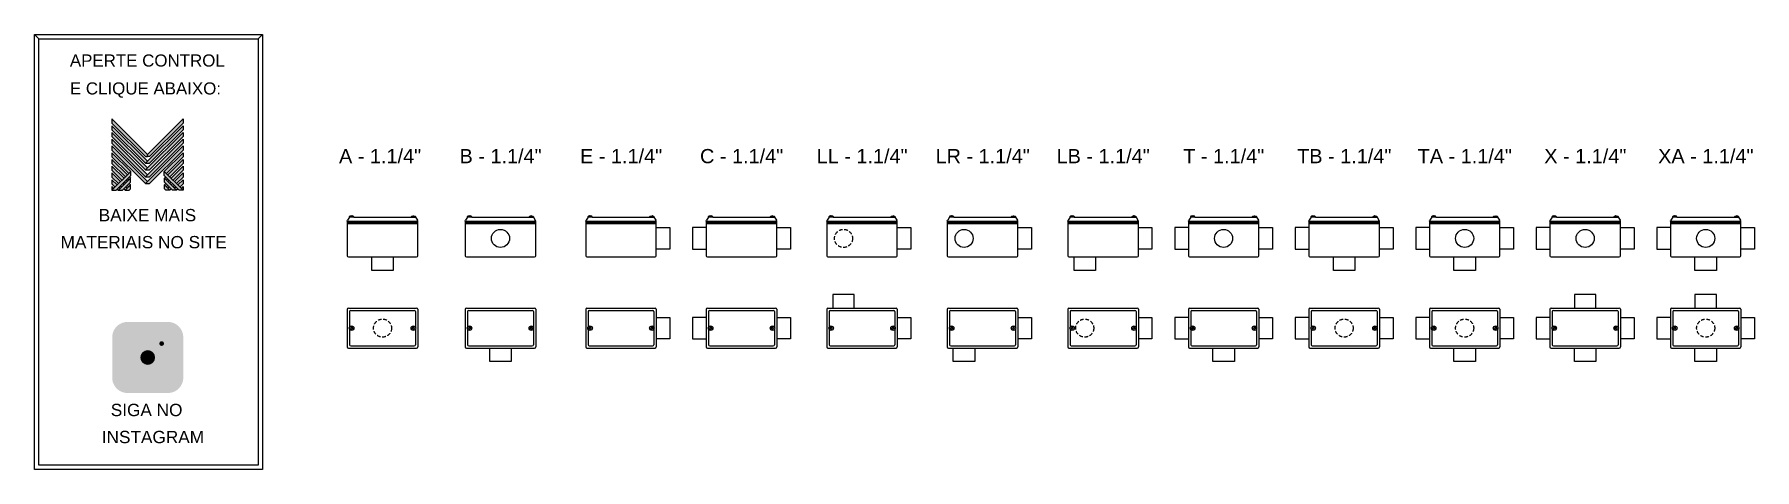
# Model space of a CAD drawing. Header units: millimetres. Extents: x 224 to 3249, y 310 to 1076.
import ezdxf
from ezdxf.enums import TextEntityAlignment as Align

# ---------------------------------------------------------------- set-up
doc = ezdxf.new("R2010")
doc.units = ezdxf.units.MM
doc.linetypes.add('HIDDEN', pattern=[9.525, 6.35, -3.175])
for name, color, linetype in [('BUCHA DE PASSAGEM', 20, 'Continuous'), ('CONDULETE', 8, 'Continuous'), ('FURO VASADO', 251, 'HIDDEN'), ('logo01', 10, 'Continuous'), ('logo02', 250, 'Continuous')]:
    doc.layers.add(name, color=color, linetype=linetype)
doc.styles.get("Standard").update_dxf_attribs({"font": 'arial.ttf'})

msp = doc.modelspace()

# ---------------------------------------------------------------- texts
at = {"color": 1}
for s, p in [('A - 1.1/4"', (832.2, 849.1)), ('B - 1.1/4"', (1044.1, 849.1)), ('E - 1.1/4"', (1256, 849.1)), ('C - 1.1/4"', (1467.9, 849.1)), ('LL - 1.1/4"', (1679.8, 849.1)), ('LR - 1.1/4"', (1891.7, 849.1)), ('LB - 1.1/4"', (2103.6, 849.1)), ('T - 1.1/4"', (2315.6, 849.1)), ('TB - 1.1/4"', (2527.5, 849.1)), ('TA - 1.1/4"', (2739.4, 849.1)), ('X - 1.1/4"', (2951.3, 849.1)), ('XA - 1.1/4"', (3163.2, 849.1))]:
    msp.add_text(s, height=25, dxfattribs=at).set_placement(p, align=Align.CENTER)
at = {"layer": 'BUCHA DE PASSAGEM'}
for s, height, p in [('APERTE CONTROL', 21.263, (286.8, 1019.1)), ('E CLIQUE ABAIXO:', 21.263, (286.8, 970)), ('BAIXE MAIS', 21.65, (337.5, 747)), ('MATERIAIS NO SITE', 21.646, (270.5, 699.5)), ('SIGA NO', 21.65, (358.7, 404.4)), ('INSTAGRAM', 21.65, (342.9, 356.9))]:
    msp.add_text(s, height=height, dxfattribs=at).set_placement(p)

# ---------------------------------------------------------------- blocks, each defined once
blk = doc.blocks.new('MESH')
at = {"layer": 'logo01'}
h = blk.add_hatch(color=256, dxfattribs=at)
h.dxf.hatch_style = 1
h.paths.add_polyline_path([(30046, 14087), (30046, 13835), (32119, 11769), (32248, 11769), (32248, 11893)])
h.paths.add_polyline_path([(30046, 13670), (30046, 13418), (32121, 11349), (32248, 11475)])
h.paths.add_polyline_path([(30046, 13253), (30046, 13001), (32121, 10932), (32248, 11058)])
h.paths.add_polyline_path([(30046, 12835), (30046, 12583), (32121, 10515), (32248, 10641)])
h.paths.add_polyline_path([(30046, 12418), (30046, 12166), (32121, 10097), (32248, 10223)])
h.paths.add_polyline_path([(30046, 12001), (30046, 11749), (31084, 10714), (31211, 10840)])
h.paths.add_polyline_path([(30046, 11583), (30046, 11331), (30875, 10505), (31001, 10631)])
h.paths.add_polyline_path([(30046, 11166), (30046, 10914), (30666, 10296), (30792, 10422)])
h.paths.add_polyline_path([(30046, 10749), (30046, 10497), (30456, 10088), (30583, 10214)])
h.paths.add_polyline_path([(30046, 10331), (30046, 10079), (30247, 9879), (30373, 10005)])
h.paths.add_polyline_path([(30164, 9796), (30046, 9914), (30046, 9679)])
h.paths.add_polyline_path([(30574, 9805), (30500, 9879), (30373, 9753), (30448, 9679)])
h.paths.add_polyline_path([(30784, 10013), (30709, 10088), (30583, 9962), (30657, 9887)])
h.paths.add_polyline_path([(30993, 9805), (30910, 9887), (30784, 9761), (30867, 9679)])
h.paths.add_polyline_path([(30993, 10222), (30918, 10296), (30792, 10170), (30867, 10096)])
h.paths.add_polyline_path([(31119, 10096), (30993, 9970), (31076, 9887), (31202, 10013)])
h.paths.add_polyline_path([(31202, 10431), (31128, 10505), (31001, 10379), (31076, 10305)], flags=17)
h.paths.add_polyline_path([(33284, 10840), (33284, 10588), (34196, 9679), (34449, 9679)])
h.paths.add_polyline_path([(33293, 10431), (33293, 10179), (33794, 9679), (34047, 9679)])
h.paths.add_polyline_path([(33293, 10013), (33293, 9761), (33376, 9679), (33628, 9679)], flags=17)
at = {"layer": 'logo02'}
h = blk.add_hatch(color=256, dxfattribs=at)
h.dxf.hatch_style = 1
h.paths.add_polyline_path([(34449, 13835), (34449, 14087), (32248, 11893), (32248, 11769), (32376, 11769)])
h.paths.add_polyline_path([(34449, 13418), (34449, 13670), (32121, 11349), (32374, 11349)])
h.paths.add_polyline_path([(34449, 13001), (34449, 13253), (32121, 10932), (32374, 10932)])
h.paths.add_polyline_path([(34449, 12583), (34449, 12835), (32121, 10515), (32374, 10515)])
h.paths.add_polyline_path([(34449, 12166), (34449, 12418), (32121, 10097), (32374, 10097)])
h.paths.add_polyline_path([(34449, 11749), (34449, 12001), (33284, 10840), (33411, 10714)], flags=17)
h.paths.add_polyline_path([(34449, 11331), (34449, 11583), (33494, 10631), (33620, 10505)], flags=17)
h.paths.add_polyline_path([(34449, 10914), (34449, 11166), (33703, 10422), (33829, 10296)], flags=17)
h.paths.add_polyline_path([(34449, 10497), (34449, 10749), (33912, 10214), (34039, 10088)])
h.paths.add_polyline_path([(34449, 10331), (34122, 10005), (34248, 9879), (34449, 10079)])
h.paths.add_polyline_path([(33577, 10296), (33502, 10222), (33628, 10096), (33703, 10170)])
h.paths.add_polyline_path([(33367, 10505), (33293, 10431), (33419, 10305), (33494, 10379)], flags=17)
h.paths.add_polyline_path([(33376, 10096), (33293, 10013), (33419, 9887), (33502, 9970)])
h.paths.add_polyline_path([(33786, 10088), (33711, 10013), (33838, 9887), (33912, 9962)])
h.paths.add_polyline_path([(33585, 9887), (33502, 9805), (33628, 9679), (33711, 9761)])
h.paths.add_polyline_path([(33995, 9879), (33921, 9805), (34047, 9679), (34122, 9753)])
h.paths.add_polyline_path([(34449, 9914), (34331, 9796), (34449, 9679)])
h.paths.add_polyline_path([(31202, 10013), (30867, 9679), (31119, 9679), (31202, 9761)], flags=17)
h.paths.add_polyline_path([(31202, 10179), (31202, 10431), (30448, 9679), (30701, 9679)])
h.paths.add_polyline_path([(31211, 10588), (31211, 10840), (30046, 9679), (30299, 9679)])
at = {"layer": 'logo01'}
for p, q in [((30046, 14087), (30046, 13835)), ((30046, 14087), (32248, 11893)), ((30046, 13835), (32119, 11769)), ((30046, 13670), (30046, 13418)), ((30046, 13670), (32248, 11475)), ((30046, 13418), (32121, 11349)), ((30046, 13253), (30046, 13001)), ((30046, 13253), (32248, 11058)), ((30046, 13001), (32121, 10932)), ((30046, 12835), (30046, 12583)), ((30046, 12835), (32248, 10641)), ((30046, 12583), (32121, 10515)), ((30046, 12418), (30046, 12166)), ((30046, 12418), (32248, 10223)), ((30046, 12166), (32121, 10097)), ((30046, 12001), (30046, 11749)), ((30046, 12001), (31211, 10840)), ((30046, 11749), (31084, 10714)), ((32119, 11769), (32248, 11769)), ((30046, 11583), (30046, 11331)), ((30046, 11583), (31001, 10631)), ((30046, 11331), (30875, 10505)), ((30046, 11166), (30046, 10914)), ((30046, 11166), (30792, 10422)), ((30046, 10914), (30666, 10296)), ((30046, 10749), (30046, 10497)), ((30046, 10749), (30583, 10214)), ((33284, 10840), (34449, 9679)), ((33284, 10588), (33284, 10840)), ((30046, 10497), (30456, 10088)), ((30046, 10331), (30046, 10079)), ((30046, 10331), (30373, 10005)), ((30046, 10079), (30247, 9879)), ((30046, 9914), (30046, 9679)), ((30046, 9914), (30164, 9796)), ((30373, 9753), (30448, 9679)), ((30500, 9879), (30574, 9805)), ((30583, 9962), (30657, 9887)), ((30709, 10088), (30784, 10013)), ((30784, 9761), (30867, 9679)), ((30792, 10170), (30867, 10096)), ((30910, 9887), (30993, 9805)), ((30918, 10296), (30993, 10222)), ((30993, 9970), (31076, 9887)), ((31001, 10379), (31076, 10305)), ((31119, 10096), (31202, 10013)), ((31128, 10505), (31202, 10431)), ((33284, 10588), (34196, 9679)), ((33293, 10431), (34047, 9679)), ((33293, 10179), (33293, 10431)), ((33293, 10179), (33794, 9679)), ((33293, 10013), (33628, 9679)), ((33293, 9761), (33293, 10013)), ((33293, 9761), (33376, 9679)), ((33628, 9679), (33376, 9679)), ((34047, 9679), (33794, 9679)), ((34449, 9679), (34196, 9679))]:
    blk.add_line(p, q, dxfattribs=at)
at = {"layer": 'logo02'}
for p, q in [((34449, 14087), (32248, 11893)), ((34449, 13835), (32376, 11769)), ((34449, 14087), (34449, 13835)), ((34449, 13670), (32121, 11349)), ((34449, 13253), (32121, 10932)), ((34449, 12835), (32121, 10515)), ((34449, 13418), (32374, 11349)), ((34449, 13001), (32374, 10932)), ((34449, 13670), (34449, 13418)), ((34449, 13253), (34449, 13001)), ((34449, 12835), (34449, 12583)), ((34449, 12418), (32121, 10097)), ((32248, 11769), (32248, 11893)), ((32376, 11769), (32248, 11769)), ((34449, 12583), (32374, 10515)), ((34449, 12166), (32374, 10097)), ((34449, 12001), (33284, 10840)), ((34449, 11749), (33411, 10714)), ((34449, 12418), (34449, 12166)), ((34449, 12001), (34449, 11749)), ((31211, 10840), (30046, 9679)), ((31211, 10588), (31211, 10840)), ((32121, 11349), (32374, 11349)), ((32121, 10932), (32374, 10932)), ((34449, 11583), (33494, 10631)), ((34449, 11331), (33620, 10505)), ((34449, 11166), (33703, 10422)), ((34449, 10914), (33829, 10296)), ((34449, 10749), (33912, 10214)), ((34449, 11583), (34449, 11331)), ((34449, 11166), (34449, 10914)), ((34449, 10749), (34449, 10497)), ((30046, 9679), (30299, 9679)), ((31211, 10588), (30299, 9679)), ((31202, 10431), (30448, 9679)), ((30448, 9679), (30701, 9679)), ((31202, 10179), (30701, 9679)), ((31202, 10013), (30867, 9679)), ((30867, 9679), (31119, 9679)), ((31202, 9761), (31119, 9679)), ((31202, 10179), (31202, 10431)), ((31202, 9761), (31202, 10013)), ((32121, 10515), (32374, 10515)), ((32121, 10097), (32374, 10097)), ((33367, 10505), (33293, 10431)), ((33376, 10096), (33293, 10013)), ((33494, 10379), (33419, 10305)), ((33502, 9970), (33419, 9887)), ((33577, 10296), (33502, 10222)), ((33585, 9887), (33502, 9805)), ((33703, 10170), (33628, 10096)), ((33711, 9761), (33628, 9679)), ((33786, 10088), (33711, 10013)), ((33912, 9962), (33838, 9887)), ((33995, 9879), (33921, 9805)), ((34449, 10497), (34039, 10088)), ((34122, 9753), (34047, 9679)), ((34449, 10331), (34122, 10005)), ((34449, 10079), (34248, 9879)), ((34449, 9914), (34331, 9796)), ((34449, 10331), (34449, 10079)), ((34449, 9914), (34449, 9679))]:
    blk.add_line(p, q, dxfattribs=at)

# ---------------------------------------------------------------- hatches: boundary and pattern name
at = {"layer": 'BUCHA DE PASSAGEM'}
h = msp.add_hatch(color=18, dxfattribs=at)
h.dxf.hatch_style = 1
h.paths.add_polyline_path([(459.3, 570), (388.1, 570, 0.414214), (361.3, 543.2), (361.3, 471.9, 0.414214), (388.1, 445.1), (459.3, 445.1, 0.414214), (486.1, 471.9), (486.1, 543.2, 0.414214)])
h.paths.add_polyline_path([(406.4, 552.6), (441, 552.6, -0.414214), (468.7, 524.9), (468.7, 490.1, -0.414214), (441, 462.4), (406.4, 462.4, -0.414214), (378.6, 490.1), (378.6, 524.9, -0.414214)], flags=16)
h.paths.add_polyline_path([(406.4, 544.4), (441, 544.4, -0.414214), (460.5, 524.9), (460.5, 490.1, -0.414214), (441, 470.7), (406.4, 470.7, -0.414214), (386.9, 490.1), (386.9, 524.9, -0.414214)], flags=0)
h.paths.add_polyline_path([(444.9, 507.5, -1), (402.5, 507.5, -1)], flags=0)
h.paths.add_polyline_path([(436.6, 507.5, -1), (410.7, 507.5, -1)], flags=0)
h.paths.add_polyline_path([(452.3, 532, -1), (444.1, 532, -1)], flags=0)
h.paths.add_polyline_path([(441, 544.4), (406.4, 544.4, 0.414214), (386.9, 524.9), (386.9, 490.1, 0.414214), (406.4, 470.7), (441, 470.7, 0.414214), (460.5, 490.1), (460.5, 524.9, 0.414214)], flags=0)
h.paths.add_polyline_path([(410.7, 507.5, 1), (436.6, 507.5, 1)], flags=0)
h = msp.add_hatch(color=0, dxfattribs=at)
h.dxf.hatch_style = 1
h.paths.add_polyline_path([(406.4, 552.6, 0.414214), (378.6, 524.9), (378.6, 490.1, 0.414214), (406.4, 462.4), (441, 462.4, 0.414214), (468.7, 490.1), (468.7, 524.9, 0.414214), (441, 552.6)])
h.paths.add_polyline_path([(452.3, 532, -1), (444.1, 532, -1)], flags=16)
h.paths.add_polyline_path([(444.9, 507.5, -1), (402.5, 507.5, -1)], flags=16)
h.paths.add_polyline_path([(436.6, 507.5, -1), (410.7, 507.5, -1)], flags=0)
h = msp.add_hatch(color=18, dxfattribs=at)
h.dxf.hatch_style = 1
h.paths.add_polyline_path([(441, 544.4), (406.4, 544.4, 0.414214), (386.9, 524.9), (386.9, 490.1, 0.414214), (406.4, 470.7), (441, 470.7, 0.414214), (460.5, 490.1), (460.5, 524.9, 0.414214)])
h.paths.add_polyline_path([(444.9, 507.5, -1), (402.5, 507.5, -1)], flags=16)
h.paths.add_polyline_path([(436.6, 507.5, -1), (410.7, 507.5, -1)], flags=0)
h.paths.add_polyline_path([(444.1, 532, -1), (452.3, 532, -1)], flags=16)
h.paths.add_polyline_path([(436.6, 507.5, 1), (410.7, 507.5, 1)], flags=0)
h = msp.add_hatch(color=0, dxfattribs=at)
h.dxf.hatch_style = 1
h.paths.add_polyline_path([(402.5, 507.5, 1), (444.9, 507.5, 1)])
h.paths.add_polyline_path([(436.6, 507.5, -1), (410.7, 507.5, -1)], flags=16)
h = msp.add_hatch(color=18, dxfattribs=at)
h.dxf.hatch_style = 1
h.paths.add_polyline_path([(410.7, 507.5, 1), (436.6, 507.5, 1)])
h = msp.add_hatch(color=0, dxfattribs=at)
h.dxf.hatch_style = 1
h.paths.add_polyline_path([(452.3, 532, 1), (444.1, 532, 1)])

# ---------------------------------------------------------------- linework, layer by layer
for p, q in [((232.1, 1067.9), (224.4, 1075.6)), ((617.9, 1067.9), (625.6, 1075.6))]:
    msp.add_line(p, q, dxfattribs=at)
for points in [[(224.4, 1075.6), (625.6, 1075.6), (625.6, 310.4), (224.4, 310.4)], [(232.1, 1067.9), (617.9, 1067.9), (617.9, 318.1), (232.1, 318.1)]]:
    msp.add_lwpolyline(points, close=True, dxfattribs=at)
at = {"layer": 'CONDULETE'}
for p, q in [((781.6, 756), (781.5, 756.6)), ((782.6, 756), (782.7, 756.6)), ((890.3, 756), (890.3, 756.6)), ((891.4, 756), (891.4, 756.6)), ((989, 756), (988.9, 756.6)), ((990, 756), (990.1, 756.6)), ((1097.7, 756), (1097.7, 756.6)), ((1098.8, 756), (1098.8, 756.6)), ((1200.9, 756), (1200.8, 756.6)), ((1201.9, 756), (1202, 756.6)), ((1309.6, 756), (1309.6, 756.6)), ((1310.7, 756), (1310.7, 756.6)), ((1412.8, 756), (1412.7, 756.6)), ((1413.8, 756), (1413.9, 756.6)), ((1521.5, 756), (1521.5, 756.6)), ((1522.6, 756), (1522.6, 756.6)), ((1624.7, 756), (1624.6, 756.6)), ((1625.7, 756), (1625.8, 756.6)), ((1733.4, 756), (1733.4, 756.6)), ((1734.5, 756), (1734.5, 756.6)), ((1836.6, 756), (1836.5, 756.6)), ((1837.6, 756), (1837.7, 756.6)), ((1945.3, 756), (1945.3, 756.6)), ((1946.4, 756), (1946.4, 756.6)), ((2048.5, 756), (2048.4, 756.6)), ((2049.5, 756), (2049.6, 756.6)), ((2157.2, 756), (2157.2, 756.6)), ((2158.3, 756), (2158.3, 756.6)), ((2260.4, 756), (2260.3, 756.6)), ((2261.4, 756), (2261.5, 756.6)), ((2369.2, 756), (2369.1, 756.6)), ((2370.2, 756), (2370.2, 756.6)), ((2472.3, 756), (2472.2, 756.6)), ((2473.3, 756), (2473.4, 756.6)), ((2581.1, 756), (2581, 756.6)), ((2582.1, 756), (2582.1, 756.6)), ((2684.2, 756), (2684.2, 756.6)), ((2685.2, 756), (2685.3, 756.6)), ((2793, 756), (2792.9, 756.6)), ((2794, 756), (2794, 756.6)), ((2896.1, 756), (2896.1, 756.6)), ((2897.1, 756), (2897.2, 756.6)), ((3004.9, 756), (3004.8, 756.6)), ((3005.9, 756), (3006, 756.6)), ((3108, 756), (3108, 756.6)), ((3109.1, 756), (3109.1, 756.6)), ((3216.8, 756), (3216.7, 756.6)), ((3217.8, 756), (3217.9, 756.6)), ((774.5, 747.5), (775.2, 749.2)), ((774.5, 747.5), (774.5, 686.4)), ((774.5, 747.5), (898.5, 747.5)), ((774.5, 745), (898.5, 745)), ((774.5, 743.4), (898.5, 743.4)), ((778.6, 754.4), (775.2, 749.2)), ((785.9, 754.4), (778.3, 754.4)), ((782.1, 755.8), (781.8, 755.8)), ((782.1, 755.8), (782.4, 755.8)), ((785.9, 754.4), (887.1, 754.4)), ((887.1, 754.4), (894.6, 754.4)), ((890.8, 755.8), (890.5, 755.8)), ((890.8, 755.8), (891.2, 755.8)), ((894.4, 754.4), (897.7, 749.2)), ((898.5, 747.5), (897.7, 749.2)), ((898.5, 686.4), (898.5, 747.5)), ((981.9, 747.5), (982.6, 749.2)), ((981.9, 747.5), (981.9, 686.4)), ((981.9, 747.5), (1105.9, 747.5)), ((981.9, 745), (1105.9, 745)), ((981.9, 743.4), (1105.9, 743.4)), ((986, 754.4), (982.6, 749.2)), ((993.3, 754.4), (985.7, 754.4)), ((989.5, 755.8), (989.2, 755.8)), ((989.5, 755.8), (989.8, 755.8)), ((993.3, 754.4), (1094.5, 754.4)), ((1094.5, 754.4), (1102, 754.4)), ((1098.2, 755.8), (1097.9, 755.8)), ((1098.2, 755.8), (1098.6, 755.8)), ((1101.8, 754.4), (1105.1, 749.2)), ((1105.9, 747.5), (1105.1, 749.2)), ((1105.9, 686.4), (1105.9, 747.5)), ((1193.8, 747.5), (1194.5, 749.2)), ((1193.8, 747.5), (1193.8, 686.4)), ((1193.8, 747.5), (1317.8, 747.5)), ((1193.8, 745), (1317.8, 745)), ((1193.8, 743.4), (1317.8, 743.4)), ((1197.9, 754.4), (1194.5, 749.2)), ((1205.2, 754.4), (1197.6, 754.4)), ((1201.4, 755.8), (1201.1, 755.8)), ((1201.4, 755.8), (1201.7, 755.8)), ((1205.2, 754.4), (1306.4, 754.4)), ((1306.4, 754.4), (1313.9, 754.4)), ((1310.1, 755.8), (1309.8, 755.8)), ((1310.1, 755.8), (1310.5, 755.8)), ((1313.7, 754.4), (1317, 749.2)), ((1317.8, 747.5), (1317, 749.2)), ((1317.8, 686.4), (1317.8, 747.5)), ((1317.8, 735.8), (1341.8, 735.8)), ((1341.8, 735.8), (1341.8, 698.1)), ((1405.7, 735.8), (1381.7, 735.8)), ((1381.7, 735.8), (1381.7, 698.1)), ((1405.7, 747.5), (1406.4, 749.2)), ((1405.7, 747.5), (1405.7, 686.4)), ((1405.7, 747.5), (1529.7, 747.5)), ((1405.7, 745), (1529.7, 745)), ((1405.7, 743.4), (1529.7, 743.4)), ((1409.8, 754.4), (1406.4, 749.2)), ((1417.1, 754.4), (1409.5, 754.4)), ((1413.3, 755.8), (1413, 755.8)), ((1413.3, 755.8), (1413.6, 755.8)), ((1417.1, 754.4), (1518.3, 754.4)), ((1518.3, 754.4), (1525.8, 754.4)), ((1522.1, 755.8), (1521.7, 755.8)), ((1522.1, 755.8), (1522.4, 755.8)), ((1525.6, 754.4), (1529, 749.2)), ((1529.7, 747.5), (1529, 749.2)), ((1529.7, 686.4), (1529.7, 747.5)), ((1529.7, 735.8), (1553.7, 735.8)), ((1553.7, 735.8), (1553.7, 698.1)), ((1617.6, 747.5), (1618.3, 749.2)), ((1617.6, 747.5), (1617.6, 686.4)), ((1617.6, 747.5), (1741.6, 747.5)), ((1617.6, 745), (1741.6, 745)), ((1617.6, 743.4), (1741.6, 743.4)), ((1621.7, 754.4), (1618.3, 749.2)), ((1629, 754.4), (1621.4, 754.4)), ((1625.2, 755.8), (1624.9, 755.8)), ((1625.2, 755.8), (1625.5, 755.8)), ((1629, 754.4), (1730.2, 754.4)), ((1730.2, 754.4), (1737.7, 754.4)), ((1734, 755.8), (1733.6, 755.8)), ((1734, 755.8), (1734.3, 755.8)), ((1737.5, 754.4), (1740.9, 749.2)), ((1741.6, 747.5), (1740.9, 749.2)), ((1741.6, 686.4), (1741.6, 747.5)), ((1741.6, 735.8), (1765.6, 735.8)), ((1765.6, 735.8), (1765.6, 698.1)), ((1829.5, 747.5), (1830.2, 749.2)), ((1829.5, 747.5), (1829.5, 686.4)), ((1829.5, 747.5), (1953.5, 747.5)), ((1829.5, 745), (1953.5, 745)), ((1829.5, 743.4), (1953.5, 743.4)), ((1833.6, 754.4), (1830.2, 749.2)), ((1840.9, 754.4), (1833.3, 754.4)), ((1837.1, 755.8), (1836.8, 755.8)), ((1837.1, 755.8), (1837.4, 755.8)), ((1840.9, 754.4), (1942.1, 754.4)), ((1942.1, 754.4), (1949.6, 754.4)), ((1945.9, 755.8), (1945.5, 755.8)), ((1945.9, 755.8), (1946.2, 755.8)), ((1949.4, 754.4), (1952.8, 749.2)), ((1953.5, 747.5), (1952.8, 749.2)), ((1953.5, 686.4), (1953.5, 747.5)), ((1953.5, 735.8), (1977.5, 735.8)), ((1977.5, 735.8), (1977.5, 698.1)), ((2041.4, 747.5), (2042.1, 749.2)), ((2041.4, 747.5), (2041.4, 686.4)), ((2041.4, 747.5), (2165.4, 747.5)), ((2041.4, 745), (2165.4, 745)), ((2041.4, 743.4), (2165.4, 743.4)), ((2045.5, 754.4), (2042.1, 749.2)), ((2052.8, 754.4), (2045.2, 754.4)), ((2049, 755.8), (2048.7, 755.8)), ((2049, 755.8), (2049.3, 755.8)), ((2052.8, 754.4), (2154, 754.4)), ((2154, 754.4), (2161.5, 754.4)), ((2157.8, 755.8), (2157.4, 755.8)), ((2157.8, 755.8), (2158.1, 755.8)), ((2161.3, 754.4), (2164.7, 749.2)), ((2165.4, 747.5), (2164.7, 749.2)), ((2165.4, 686.4), (2165.4, 747.5)), ((2165.4, 735.8), (2189.4, 735.8)), ((2189.4, 735.8), (2189.4, 698.1)), ((2253.3, 735.8), (2229.3, 735.8)), ((2229.3, 735.8), (2229.3, 698.1)), ((2253.3, 747.5), (2254, 749.2)), ((2253.3, 747.5), (2253.3, 686.4)), ((2253.3, 747.5), (2377.3, 747.5)), ((2253.3, 745), (2377.3, 745)), ((2253.3, 743.4), (2377.3, 743.4)), ((2257.4, 754.4), (2254, 749.2)), ((2264.7, 754.4), (2257.1, 754.4)), ((2260.9, 755.8), (2260.6, 755.8)), ((2260.9, 755.8), (2261.2, 755.8)), ((2264.7, 754.4), (2365.9, 754.4)), ((2365.9, 754.4), (2373.4, 754.4)), ((2369.7, 755.8), (2369.3, 755.8)), ((2369.7, 755.8), (2370, 755.8)), ((2373.2, 754.4), (2376.6, 749.2)), ((2377.3, 747.5), (2376.6, 749.2)), ((2377.3, 686.4), (2377.3, 747.5)), ((2377.3, 735.8), (2401.3, 735.8)), ((2401.3, 735.8), (2401.3, 698.1)), ((2465.2, 735.8), (2441.2, 735.8)), ((2441.2, 735.8), (2441.2, 698.1)), ((2465.2, 747.5), (2465.9, 749.2)), ((2465.2, 747.5), (2465.2, 686.4)), ((2465.2, 747.5), (2589.2, 747.5)), ((2465.2, 745), (2589.2, 745)), ((2465.2, 743.4), (2589.2, 743.4)), ((2469.3, 754.4), (2465.9, 749.2)), ((2476.6, 754.4), (2469, 754.4)), ((2472.8, 755.8), (2472.5, 755.8)), ((2472.8, 755.8), (2473.1, 755.8)), ((2476.6, 754.4), (2577.8, 754.4)), ((2577.8, 754.4), (2585.3, 754.4)), ((2581.6, 755.8), (2581.3, 755.8)), ((2581.6, 755.8), (2581.9, 755.8)), ((2585.1, 754.4), (2588.5, 749.2)), ((2589.2, 747.5), (2588.5, 749.2)), ((2589.2, 686.4), (2589.2, 747.5)), ((2589.2, 735.8), (2613.2, 735.8)), ((2613.2, 735.8), (2613.2, 698.1)), ((2677.1, 735.8), (2653.1, 735.8)), ((2653.1, 735.8), (2653.1, 698.1)), ((2677.1, 747.5), (2677.8, 749.2)), ((2677.1, 747.5), (2677.1, 686.4)), ((2677.1, 747.5), (2801.1, 747.5)), ((2677.1, 745), (2801.1, 745)), ((2677.1, 743.4), (2801.1, 743.4)), ((2681.2, 754.4), (2677.8, 749.2)), ((2688.5, 754.4), (2681, 754.4)), ((2684.7, 755.8), (2684.4, 755.8)), ((2684.7, 755.8), (2685, 755.8)), ((2688.5, 754.4), (2789.7, 754.4)), ((2789.7, 754.4), (2797.3, 754.4)), ((2793.5, 755.8), (2793.2, 755.8)), ((2793.5, 755.8), (2793.8, 755.8)), ((2797, 754.4), (2800.4, 749.2)), ((2801.1, 747.5), (2800.4, 749.2)), ((2801.1, 686.4), (2801.1, 747.5)), ((2801.1, 735.8), (2825.1, 735.8)), ((2825.1, 735.8), (2825.1, 698.1)), ((2889, 735.8), (2865, 735.8)), ((2865, 735.8), (2865, 698.1)), ((2889, 747.5), (2889.7, 749.2)), ((2889, 747.5), (2889, 686.4)), ((2889, 747.5), (3013, 747.5)), ((2889, 745), (3013, 745)), ((2889, 743.4), (3013, 743.4)), ((2893.1, 754.4), (2889.7, 749.2)), ((2900.4, 754.4), (2892.9, 754.4)), ((2896.6, 755.8), (2896.3, 755.8)), ((2896.6, 755.8), (2896.9, 755.8)), ((2900.4, 754.4), (3001.6, 754.4)), ((3001.6, 754.4), (3009.2, 754.4)), ((3005.4, 755.8), (3005.1, 755.8)), ((3005.4, 755.8), (3005.7, 755.8)), ((3008.9, 754.4), (3012.3, 749.2)), ((3013, 747.5), (3012.3, 749.2)), ((3013, 686.4), (3013, 747.5)), ((3013, 735.8), (3037, 735.8)), ((3037, 735.8), (3037, 698.1)), ((3100.9, 735.8), (3076.9, 735.8)), ((3076.9, 735.8), (3076.9, 698.1)), ((3100.9, 747.5), (3101.6, 749.2)), ((3100.9, 747.5), (3100.9, 686.4)), ((3100.9, 747.5), (3224.9, 747.5)), ((3100.9, 745), (3224.9, 745)), ((3100.9, 743.4), (3224.9, 743.4)), ((3105, 754.4), (3101.6, 749.2)), ((3112.3, 754.4), (3104.8, 754.4)), ((3108.5, 755.8), (3108.2, 755.8)), ((3108.5, 755.8), (3108.9, 755.8)), ((3112.3, 754.4), (3213.5, 754.4)), ((3213.5, 754.4), (3221.1, 754.4)), ((3217.3, 755.8), (3217, 755.8)), ((3217.3, 755.8), (3217.6, 755.8)), ((3220.8, 754.4), (3224.2, 749.2)), ((3224.9, 747.5), (3224.2, 749.2)), ((3224.9, 686.4), (3224.9, 747.5)), ((3224.9, 735.8), (3248.9, 735.8)), ((3248.9, 735.8), (3248.9, 698.1)), ((1341.8, 698.1), (1317.8, 698.1)), ((1381.7, 698.1), (1405.7, 698.1)), ((1553.7, 698.1), (1529.7, 698.1)), ((1765.6, 698.1), (1741.6, 698.1)), ((1977.5, 698.1), (1953.5, 698.1)), ((2189.4, 698.1), (2165.4, 698.1)), ((2229.3, 698.1), (2253.3, 698.1)), ((2401.3, 698.1), (2377.3, 698.1)), ((2441.2, 698.1), (2465.2, 698.1)), ((2613.2, 698.1), (2589.2, 698.1)), ((2653.1, 698.1), (2677.1, 698.1)), ((2825.1, 698.1), (2801.1, 698.1)), ((2865, 698.1), (2889, 698.1)), ((3037, 698.1), (3013, 698.1)), ((3076.9, 698.1), (3100.9, 698.1)), ((3248.9, 698.1), (3224.9, 698.1)), ((776.5, 684.4), (896.5, 684.4)), ((817.6, 660.4), (817.6, 684.4)), ((855.3, 684.4), (855.3, 660.4)), ((983.9, 684.4), (1103.9, 684.4)), ((1195.8, 684.4), (1315.8, 684.4)), ((1407.7, 684.4), (1527.7, 684.4)), ((1619.6, 684.4), (1739.6, 684.4)), ((1831.5, 684.4), (1951.5, 684.4)), ((2043.4, 684.4), (2163.4, 684.4)), ((2052.3, 660.4), (2052.3, 684.4)), ((2090, 684.4), (2090, 660.4)), ((2255.3, 684.4), (2375.3, 684.4)), ((2467.2, 684.4), (2587.2, 684.4)), ((2508.3, 660.4), (2508.3, 684.4)), ((2546.1, 684.4), (2546.1, 660.4)), ((2679.1, 684.4), (2799.1, 684.4)), ((2720.2, 660.4), (2720.2, 684.4)), ((2758, 684.4), (2758, 660.4)), ((2891, 684.4), (3011, 684.4)), ((3102.9, 684.4), (3222.9, 684.4)), ((3144, 660.4), (3144, 684.4)), ((3181.8, 684.4), (3181.8, 660.4)), ((855.3, 660.4), (817.6, 660.4)), ((2090, 660.4), (2052.3, 660.4)), ((2546.1, 660.4), (2508.3, 660.4)), ((2758, 660.4), (2720.2, 660.4)), ((3181.8, 660.4), (3144, 660.4)), ((1666, 618.2), (1628.2, 618.2)), ((1628.2, 618.2), (1628.2, 594.2)), ((1666, 594.2), (1666, 618.2)), ((2969.9, 618.2), (2932.1, 618.2)), ((2932.1, 618.2), (2932.1, 594.2)), ((2969.9, 594.2), (2969.9, 618.2)), ((3181.8, 618.2), (3144, 618.2)), ((3144, 618.2), (3144, 594.2)), ((3181.8, 594.2), (3181.8, 618.2)), ((774.5, 592.2), (774.5, 526.2)), ((776.5, 594.2), (896.5, 594.2)), ((778.6, 588.4), (778.6, 561.1)), ((780.6, 590.4), (892.4, 590.4)), ((894.4, 588.4), (894.4, 561.1)), ((898.5, 592.2), (898.5, 526.2)), ((981.9, 592.2), (981.9, 526.2)), ((983.9, 594.2), (1103.9, 594.2)), ((986, 588.4), (986, 561.1)), ((988, 590.4), (1099.8, 590.4)), ((1101.8, 588.4), (1101.8, 561.1)), ((1105.9, 592.2), (1105.9, 526.2)), ((1193.8, 592.2), (1193.8, 526.2)), ((1195.8, 594.2), (1315.8, 594.2)), ((1197.9, 588.4), (1197.9, 561.1)), ((1199.9, 590.4), (1311.7, 590.4)), ((1313.7, 588.4), (1313.7, 561.1)), ((1317.8, 592.2), (1317.8, 526.2)), ((1317.8, 578.1), (1341.8, 578.1)), ((1341.8, 578.1), (1341.8, 540.4)), ((1405.7, 578.1), (1381.7, 578.1)), ((1381.7, 578.1), (1381.7, 540.4)), ((1405.7, 592.2), (1405.7, 526.2)), ((1407.7, 594.2), (1527.7, 594.2)), ((1409.8, 588.4), (1409.8, 561.1)), ((1411.8, 590.4), (1523.6, 590.4)), ((1525.6, 588.4), (1525.6, 561.1)), ((1529.7, 592.2), (1529.7, 526.2)), ((1529.7, 578.1), (1553.7, 578.1)), ((1553.7, 578.1), (1553.7, 540.4)), ((1617.6, 592.2), (1617.6, 526.2)), ((1619.6, 594.2), (1739.6, 594.2)), ((1621.7, 588.4), (1621.7, 561.1)), ((1623.7, 590.4), (1735.5, 590.4)), ((1737.5, 588.4), (1737.5, 561.1)), ((1741.6, 592.2), (1741.6, 526.2)), ((1741.6, 578.1), (1765.6, 578.1)), ((1765.6, 578.1), (1765.6, 540.4)), ((1829.5, 592.2), (1829.5, 526.2)), ((1831.5, 594.2), (1951.5, 594.2)), ((1833.6, 588.4), (1833.6, 561.1)), ((1835.6, 590.4), (1947.4, 590.4)), ((1949.4, 588.4), (1949.4, 561.1)), ((1953.5, 592.2), (1953.5, 526.2)), ((1953.5, 578.1), (1977.5, 578.1)), ((1977.5, 578.1), (1977.5, 540.4)), ((2041.4, 592.2), (2041.4, 526.2)), ((2043.4, 594.2), (2163.4, 594.2)), ((2045.5, 588.4), (2045.5, 561.1)), ((2047.5, 590.4), (2159.3, 590.4)), ((2161.3, 588.4), (2161.3, 561.1)), ((2165.4, 592.2), (2165.4, 526.2)), ((2165.4, 578.1), (2189.4, 578.1)), ((2189.4, 578.1), (2189.4, 540.4)), ((2253.3, 578.1), (2229.3, 578.1)), ((2229.3, 578.1), (2229.3, 540.4)), ((2253.3, 592.2), (2253.3, 526.2)), ((2255.3, 594.2), (2375.3, 594.2)), ((2257.4, 588.4), (2257.4, 561.1)), ((2259.4, 590.4), (2371.2, 590.4)), ((2373.2, 588.4), (2373.2, 561.1)), ((2377.3, 592.2), (2377.3, 526.2)), ((2377.3, 578.1), (2401.3, 578.1)), ((2401.3, 578.1), (2401.3, 540.4)), ((2465.2, 578.1), (2441.2, 578.1)), ((2441.2, 578.1), (2441.2, 540.4)), ((2465.2, 592.2), (2465.2, 526.2)), ((2467.2, 594.2), (2587.2, 594.2)), ((2469.3, 588.4), (2469.3, 561.1)), ((2471.3, 590.4), (2583.1, 590.4)), ((2585.1, 588.4), (2585.1, 561.1)), ((2589.2, 592.2), (2589.2, 526.2)), ((2589.2, 578.1), (2613.2, 578.1)), ((2613.2, 578.1), (2613.2, 540.4)), ((2677.1, 578.1), (2653.1, 578.1)), ((2653.1, 578.1), (2653.1, 540.4)), ((2677.1, 592.2), (2677.1, 526.2)), ((2679.1, 594.2), (2799.1, 594.2)), ((2681.2, 588.4), (2681.2, 561.1)), ((2683.2, 590.4), (2795, 590.4)), ((2797, 588.4), (2797, 561.1)), ((2801.1, 592.2), (2801.1, 526.2)), ((2801.1, 578.1), (2825.1, 578.1)), ((2825.1, 578.1), (2825.1, 540.4)), ((2889, 578.1), (2865, 578.1)), ((2865, 578.1), (2865, 540.4)), ((2889, 592.2), (2889, 526.2)), ((2891, 594.2), (3011, 594.2)), ((2893.1, 588.4), (2893.1, 561.1)), ((2895.1, 590.4), (3006.9, 590.4)), ((3008.9, 588.4), (3008.9, 561.1)), ((3013, 592.2), (3013, 526.2)), ((3013, 578.1), (3037, 578.1)), ((3037, 578.1), (3037, 540.4)), ((3100.9, 578.1), (3076.9, 578.1)), ((3076.9, 578.1), (3076.9, 540.4)), ((3100.9, 592.2), (3100.9, 526.2)), ((3102.9, 594.2), (3222.9, 594.2)), ((3105, 588.4), (3105, 561.1)), ((3107, 590.4), (3218.8, 590.4)), ((3220.8, 588.4), (3220.8, 561.1)), ((3224.9, 592.2), (3224.9, 526.2)), ((3224.9, 578.1), (3248.9, 578.1)), ((3248.9, 578.1), (3248.9, 540.4)), ((778.6, 557.4), (778.6, 530)), ((778.6, 557.4), (778.6, 530)), ((780.1, 559.2), (780.1, 559.6)), ((780.1, 559.2), (780.1, 558.9)), ((780.3, 559.8), (781.4, 559.8)), ((780.3, 558.7), (781.4, 558.7)), ((781.5, 561), (781.5, 560)), ((781.5, 557.5), (781.5, 558.5)), ((782.1, 561.2), (781.7, 561.2)), ((782.1, 557.3), (781.7, 557.3)), ((782.1, 561.2), (782.5, 561.2)), ((782.1, 557.3), (782.5, 557.3)), ((782.7, 561), (782.7, 560)), ((782.7, 557.5), (782.7, 558.5)), ((783.9, 559.8), (782.8, 559.8)), ((783.9, 558.7), (782.8, 558.7)), ((784.1, 559.2), (784.1, 559.6)), ((784.1, 559.2), (784.1, 558.9)), ((888.8, 559.2), (888.8, 559.6)), ((888.8, 559.2), (888.8, 558.9)), ((889, 559.8), (890.1, 559.8)), ((889, 558.7), (890.1, 558.7)), ((890.3, 561), (890.3, 560)), ((890.3, 557.5), (890.3, 558.5)), ((890.8, 561.2), (890.5, 561.2)), ((890.8, 557.3), (890.5, 557.3)), ((890.8, 561.2), (891.2, 561.2)), ((890.8, 557.3), (891.2, 557.3)), ((891.4, 561), (891.4, 560)), ((891.4, 557.5), (891.4, 558.5)), ((892.6, 559.8), (891.6, 559.8)), ((892.6, 558.7), (891.6, 558.7)), ((892.8, 559.2), (892.8, 559.6)), ((892.8, 559.2), (892.8, 558.9)), ((894.4, 557.4), (894.4, 530)), ((894.4, 557.4), (894.4, 530)), ((986, 557.4), (986, 530)), ((986, 557.4), (986, 530)), ((987.5, 559.2), (987.5, 559.6)), ((987.5, 559.2), (987.5, 558.9)), ((987.7, 559.8), (988.8, 559.8)), ((987.7, 558.7), (988.8, 558.7)), ((988.9, 561), (988.9, 560)), ((988.9, 557.5), (988.9, 558.5)), ((989.5, 561.2), (989.1, 561.2)), ((989.5, 557.3), (989.1, 557.3)), ((989.5, 561.2), (989.9, 561.2)), ((989.5, 557.3), (989.9, 557.3)), ((990.1, 561), (990.1, 560)), ((990.1, 557.5), (990.1, 558.5)), ((991.3, 559.8), (990.2, 559.8)), ((991.3, 558.7), (990.2, 558.7)), ((991.5, 559.2), (991.5, 559.6)), ((991.5, 559.2), (991.5, 558.9)), ((1096.2, 559.2), (1096.2, 559.6)), ((1096.2, 559.2), (1096.2, 558.9)), ((1096.4, 559.8), (1097.5, 559.8)), ((1096.4, 558.7), (1097.5, 558.7)), ((1097.7, 561), (1097.7, 560)), ((1097.7, 557.5), (1097.7, 558.5)), ((1098.2, 561.2), (1097.9, 561.2)), ((1098.2, 557.3), (1097.9, 557.3)), ((1098.2, 561.2), (1098.6, 561.2)), ((1098.2, 557.3), (1098.6, 557.3)), ((1098.8, 561), (1098.8, 560)), ((1098.8, 557.5), (1098.8, 558.5)), ((1100, 559.8), (1099, 559.8)), ((1100, 558.7), (1099, 558.7)), ((1100.2, 559.2), (1100.2, 559.6)), ((1100.2, 559.2), (1100.2, 558.9)), ((1101.8, 557.4), (1101.8, 530)), ((1101.8, 557.4), (1101.8, 530)), ((1197.9, 557.4), (1197.9, 530)), ((1197.9, 557.4), (1197.9, 530)), ((1199.4, 559.2), (1199.4, 559.6)), ((1199.4, 559.2), (1199.4, 558.9)), ((1199.6, 559.8), (1200.7, 559.8)), ((1199.6, 558.7), (1200.7, 558.7)), ((1200.8, 561), (1200.8, 560)), ((1200.8, 557.5), (1200.8, 558.5)), ((1201.4, 561.2), (1201, 561.2)), ((1201.4, 557.3), (1201, 557.3)), ((1201.4, 561.2), (1201.8, 561.2)), ((1201.4, 557.3), (1201.8, 557.3)), ((1202, 561), (1202, 560)), ((1202, 557.5), (1202, 558.5)), ((1203.2, 559.8), (1202.1, 559.8)), ((1203.2, 558.7), (1202.1, 558.7)), ((1203.4, 559.2), (1203.4, 559.6)), ((1203.4, 559.2), (1203.4, 558.9)), ((1308.2, 559.2), (1308.2, 559.6)), ((1308.2, 559.2), (1308.2, 558.9)), ((1308.4, 559.8), (1309.4, 559.8)), ((1308.4, 558.7), (1309.4, 558.7)), ((1309.6, 561), (1309.6, 560)), ((1309.6, 557.5), (1309.6, 558.5)), ((1310.1, 561.2), (1309.8, 561.2)), ((1310.1, 557.3), (1309.8, 557.3)), ((1310.1, 561.2), (1310.5, 561.2)), ((1310.1, 557.3), (1310.5, 557.3)), ((1310.7, 561), (1310.7, 560)), ((1310.7, 557.5), (1310.7, 558.5)), ((1311.9, 559.8), (1310.9, 559.8)), ((1311.9, 558.7), (1310.9, 558.7)), ((1312.1, 559.2), (1312.1, 559.6)), ((1312.1, 559.2), (1312.1, 558.9)), ((1313.7, 557.4), (1313.7, 530)), ((1313.7, 557.4), (1313.7, 530)), ((1409.8, 557.4), (1409.8, 530)), ((1409.8, 557.4), (1409.8, 530)), ((1411.3, 559.2), (1411.3, 559.6)), ((1411.3, 559.2), (1411.3, 558.9)), ((1411.5, 559.8), (1412.6, 559.8)), ((1411.5, 558.7), (1412.6, 558.7)), ((1412.7, 561), (1412.7, 560)), ((1412.7, 557.5), (1412.7, 558.5)), ((1413.3, 561.2), (1412.9, 561.2)), ((1413.3, 557.3), (1412.9, 557.3)), ((1413.3, 561.2), (1413.7, 561.2)), ((1413.3, 557.3), (1413.7, 557.3)), ((1413.9, 561), (1413.9, 560)), ((1413.9, 557.5), (1413.9, 558.5)), ((1415.1, 559.8), (1414, 559.8)), ((1415.1, 558.7), (1414, 558.7)), ((1415.3, 559.2), (1415.3, 559.6)), ((1415.3, 559.2), (1415.3, 558.9)), ((1520.1, 559.2), (1520.1, 559.6)), ((1520.1, 559.2), (1520.1, 558.9)), ((1520.3, 559.8), (1521.3, 559.8)), ((1520.3, 558.7), (1521.3, 558.7)), ((1521.5, 561), (1521.5, 560)), ((1521.5, 557.5), (1521.5, 558.5)), ((1522.1, 561.2), (1521.7, 561.2)), ((1522.1, 557.3), (1521.7, 557.3)), ((1522.1, 561.2), (1522.4, 561.2)), ((1522.1, 557.3), (1522.4, 557.3)), ((1522.6, 561), (1522.6, 560)), ((1522.6, 557.5), (1522.6, 558.5)), ((1523.8, 559.8), (1522.8, 559.8)), ((1523.8, 558.7), (1522.8, 558.7)), ((1524, 559.2), (1524, 559.6)), ((1524, 559.2), (1524, 558.9)), ((1525.6, 557.4), (1525.6, 530)), ((1525.6, 557.4), (1525.6, 530)), ((1621.7, 557.4), (1621.7, 530)), ((1621.7, 557.4), (1621.7, 530)), ((1623.2, 559.2), (1623.2, 559.6)), ((1623.2, 559.2), (1623.2, 558.9)), ((1623.4, 559.8), (1624.5, 559.8)), ((1623.4, 558.7), (1624.5, 558.7)), ((1624.6, 561), (1624.6, 560)), ((1624.6, 557.5), (1624.6, 558.5)), ((1625.2, 561.2), (1624.8, 561.2)), ((1625.2, 557.3), (1624.8, 557.3)), ((1625.2, 561.2), (1625.6, 561.2)), ((1625.2, 557.3), (1625.6, 557.3)), ((1625.8, 561), (1625.8, 560)), ((1625.8, 557.5), (1625.8, 558.5)), ((1627, 559.8), (1625.9, 559.8)), ((1627, 558.7), (1625.9, 558.7)), ((1627.2, 559.2), (1627.2, 559.6)), ((1627.2, 559.2), (1627.2, 558.9)), ((1732, 559.2), (1732, 559.6)), ((1732, 559.2), (1732, 558.9)), ((1732.2, 559.8), (1733.2, 559.8)), ((1732.2, 558.7), (1733.2, 558.7)), ((1733.4, 561), (1733.4, 560)), ((1733.4, 557.5), (1733.4, 558.5)), ((1734, 561.2), (1733.6, 561.2)), ((1734, 557.3), (1733.6, 557.3)), ((1734, 561.2), (1734.3, 561.2)), ((1734, 557.3), (1734.3, 557.3)), ((1734.5, 561), (1734.5, 560)), ((1734.5, 557.5), (1734.5, 558.5)), ((1735.8, 559.8), (1734.7, 559.8)), ((1735.8, 558.7), (1734.7, 558.7)), ((1736, 559.2), (1736, 559.6)), ((1736, 559.2), (1736, 558.9)), ((1737.5, 557.4), (1737.5, 530)), ((1737.5, 557.4), (1737.5, 530)), ((1833.6, 557.4), (1833.6, 530)), ((1833.6, 557.4), (1833.6, 530)), ((1835.1, 559.2), (1835.1, 559.6)), ((1835.1, 559.2), (1835.1, 558.9)), ((1835.3, 559.8), (1836.4, 559.8)), ((1835.3, 558.7), (1836.4, 558.7)), ((1836.5, 561), (1836.5, 560)), ((1836.5, 557.5), (1836.5, 558.5)), ((1837.1, 561.2), (1836.7, 561.2)), ((1837.1, 557.3), (1836.7, 557.3)), ((1837.1, 561.2), (1837.5, 561.2)), ((1837.1, 557.3), (1837.5, 557.3)), ((1837.7, 561), (1837.7, 560)), ((1837.7, 557.5), (1837.7, 558.5)), ((1838.9, 559.8), (1837.8, 559.8)), ((1838.9, 558.7), (1837.8, 558.7)), ((1839.1, 559.2), (1839.1, 559.6)), ((1839.1, 559.2), (1839.1, 558.9)), ((1943.9, 559.2), (1943.9, 559.6)), ((1943.9, 559.2), (1943.9, 558.9)), ((1944.1, 559.8), (1945.1, 559.8)), ((1944.1, 558.7), (1945.1, 558.7)), ((1945.3, 561), (1945.3, 560)), ((1945.3, 557.5), (1945.3, 558.5)), ((1945.9, 561.2), (1945.5, 561.2)), ((1945.9, 557.3), (1945.5, 557.3)), ((1945.9, 561.2), (1946.2, 561.2)), ((1945.9, 557.3), (1946.2, 557.3)), ((1946.4, 561), (1946.4, 560)), ((1946.4, 557.5), (1946.4, 558.5)), ((1947.7, 559.8), (1946.6, 559.8)), ((1947.7, 558.7), (1946.6, 558.7)), ((1947.9, 559.2), (1947.9, 559.6)), ((1947.9, 559.2), (1947.9, 558.9)), ((1949.4, 557.4), (1949.4, 530)), ((1949.4, 557.4), (1949.4, 530)), ((2045.5, 557.4), (2045.5, 530)), ((2045.5, 557.4), (2045.5, 530)), ((2047, 559.2), (2047, 559.6)), ((2047, 559.2), (2047, 558.9)), ((2047.2, 559.8), (2048.3, 559.8)), ((2047.2, 558.7), (2048.3, 558.7)), ((2048.4, 561), (2048.4, 560)), ((2048.4, 557.5), (2048.4, 558.5)), ((2049, 561.2), (2048.6, 561.2)), ((2049, 557.3), (2048.6, 557.3)), ((2049, 561.2), (2049.4, 561.2)), ((2049, 557.3), (2049.4, 557.3)), ((2049.6, 561), (2049.6, 560)), ((2049.6, 557.5), (2049.6, 558.5)), ((2050.8, 559.8), (2049.7, 559.8)), ((2050.8, 558.7), (2049.7, 558.7)), ((2051, 559.2), (2051, 559.6)), ((2051, 559.2), (2051, 558.9)), ((2155.8, 559.2), (2155.8, 559.6)), ((2155.8, 559.2), (2155.8, 558.9)), ((2156, 559.8), (2157, 559.8)), ((2156, 558.7), (2157, 558.7)), ((2157.2, 561), (2157.2, 560)), ((2157.2, 557.5), (2157.2, 558.5)), ((2157.8, 561.2), (2157.4, 561.2)), ((2157.8, 557.3), (2157.4, 557.3)), ((2157.8, 561.2), (2158.1, 561.2)), ((2157.8, 557.3), (2158.1, 557.3)), ((2158.3, 561), (2158.3, 560)), ((2158.3, 557.5), (2158.3, 558.5)), ((2159.6, 559.8), (2158.5, 559.8)), ((2159.6, 558.7), (2158.5, 558.7)), ((2159.8, 559.2), (2159.8, 559.6)), ((2159.8, 559.2), (2159.8, 558.9)), ((2161.3, 557.4), (2161.3, 530)), ((2161.3, 557.4), (2161.3, 530)), ((2257.4, 557.4), (2257.4, 530)), ((2257.4, 557.4), (2257.4, 530)), ((2258.9, 559.2), (2258.9, 559.6)), ((2258.9, 559.2), (2258.9, 558.9)), ((2259.1, 559.8), (2260.2, 559.8)), ((2259.1, 558.7), (2260.2, 558.7)), ((2260.3, 561), (2260.3, 560)), ((2260.3, 557.5), (2260.3, 558.5)), ((2260.9, 561.2), (2260.5, 561.2)), ((2260.9, 557.3), (2260.5, 557.3)), ((2260.9, 561.2), (2261.3, 561.2)), ((2260.9, 557.3), (2261.3, 557.3)), ((2261.5, 561), (2261.5, 560)), ((2261.5, 557.5), (2261.5, 558.5)), ((2262.7, 559.8), (2261.6, 559.8)), ((2262.7, 558.7), (2261.6, 558.7)), ((2262.9, 559.2), (2262.9, 559.6)), ((2262.9, 559.2), (2262.9, 558.9)), ((2367.7, 559.2), (2367.7, 559.6)), ((2367.7, 559.2), (2367.7, 558.9)), ((2367.9, 559.8), (2368.9, 559.8)), ((2367.9, 558.7), (2368.9, 558.7)), ((2369.1, 561), (2369.1, 560)), ((2369.1, 557.5), (2369.1, 558.5)), ((2369.7, 561.2), (2369.3, 561.2)), ((2369.7, 557.3), (2369.3, 557.3)), ((2369.7, 561.2), (2370, 561.2)), ((2369.7, 557.3), (2370, 557.3)), ((2370.2, 561), (2370.2, 560)), ((2370.2, 557.5), (2370.2, 558.5)), ((2371.5, 559.8), (2370.4, 559.8)), ((2371.5, 558.7), (2370.4, 558.7)), ((2371.7, 559.2), (2371.7, 559.6)), ((2371.7, 559.2), (2371.7, 558.9)), ((2373.2, 557.4), (2373.2, 530)), ((2373.2, 557.4), (2373.2, 530)), ((2469.3, 557.4), (2469.3, 530)), ((2469.3, 557.4), (2469.3, 530)), ((2470.8, 559.2), (2470.8, 559.6)), ((2470.8, 559.2), (2470.8, 558.9)), ((2471, 559.8), (2472.1, 559.8)), ((2471, 558.7), (2472.1, 558.7)), ((2472.2, 561), (2472.2, 560)), ((2472.2, 557.5), (2472.2, 558.5)), ((2472.8, 561.2), (2472.4, 561.2)), ((2472.8, 557.3), (2472.4, 557.3)), ((2472.8, 561.2), (2473.2, 561.2)), ((2472.8, 557.3), (2473.2, 557.3)), ((2473.4, 561), (2473.4, 560)), ((2473.4, 557.5), (2473.4, 558.5)), ((2474.6, 559.8), (2473.5, 559.8)), ((2474.6, 558.7), (2473.5, 558.7)), ((2474.8, 559.2), (2474.8, 559.6)), ((2474.8, 559.2), (2474.8, 558.9)), ((2579.6, 559.2), (2579.6, 559.6)), ((2579.6, 559.2), (2579.6, 558.9)), ((2579.8, 559.8), (2580.8, 559.8)), ((2579.8, 558.7), (2580.8, 558.7)), ((2581, 561), (2581, 560)), ((2581, 557.5), (2581, 558.5)), ((2581.6, 561.2), (2581.2, 561.2)), ((2581.6, 557.3), (2581.2, 557.3)), ((2581.6, 561.2), (2581.9, 561.2)), ((2581.6, 557.3), (2581.9, 557.3)), ((2582.1, 561), (2582.1, 560)), ((2582.1, 557.5), (2582.1, 558.5)), ((2583.4, 559.8), (2582.3, 559.8)), ((2583.4, 558.7), (2582.3, 558.7)), ((2583.6, 559.2), (2583.6, 559.6)), ((2583.6, 559.2), (2583.6, 558.9)), ((2585.1, 557.4), (2585.1, 530)), ((2585.1, 557.4), (2585.1, 530)), ((2681.2, 557.4), (2681.2, 530)), ((2681.2, 557.4), (2681.2, 530)), ((2682.7, 559.2), (2682.7, 559.6)), ((2682.7, 559.2), (2682.7, 558.9)), ((2682.9, 559.8), (2684, 559.8)), ((2682.9, 558.7), (2684, 558.7)), ((2684.2, 561), (2684.2, 560)), ((2684.2, 557.5), (2684.2, 558.5)), ((2684.7, 561.2), (2684.4, 561.2)), ((2684.7, 557.3), (2684.4, 557.3)), ((2684.7, 561.2), (2685.1, 561.2)), ((2684.7, 557.3), (2685.1, 557.3)), ((2685.3, 561), (2685.3, 560)), ((2685.3, 557.5), (2685.3, 558.5)), ((2686.5, 559.8), (2685.5, 559.8)), ((2686.5, 558.7), (2685.5, 558.7)), ((2686.7, 559.2), (2686.7, 559.6)), ((2686.7, 559.2), (2686.7, 558.9)), ((2791.5, 559.2), (2791.5, 559.6)), ((2791.5, 559.2), (2791.5, 558.9)), ((2791.7, 559.8), (2792.7, 559.8)), ((2791.7, 558.7), (2792.7, 558.7)), ((2792.9, 561), (2792.9, 560)), ((2792.9, 557.5), (2792.9, 558.5)), ((2793.5, 561.2), (2793.1, 561.2)), ((2793.5, 557.3), (2793.1, 557.3)), ((2793.5, 561.2), (2793.8, 561.2)), ((2793.5, 557.3), (2793.8, 557.3)), ((2794, 561), (2794, 560)), ((2794, 557.5), (2794, 558.5)), ((2795.3, 559.8), (2794.2, 559.8)), ((2795.3, 558.7), (2794.2, 558.7)), ((2795.5, 559.2), (2795.5, 559.6)), ((2795.5, 559.2), (2795.5, 558.9)), ((2797, 557.4), (2797, 530)), ((2797, 557.4), (2797, 530)), ((2893.1, 557.4), (2893.1, 530)), ((2893.1, 557.4), (2893.1, 530)), ((2894.6, 559.2), (2894.6, 559.6)), ((2894.6, 559.2), (2894.6, 558.9)), ((2894.8, 559.8), (2895.9, 559.8)), ((2894.8, 558.7), (2895.9, 558.7)), ((2896.1, 561), (2896.1, 560)), ((2896.1, 557.5), (2896.1, 558.5)), ((2896.6, 561.2), (2896.3, 561.2)), ((2896.6, 557.3), (2896.3, 557.3)), ((2896.6, 561.2), (2897, 561.2)), ((2896.6, 557.3), (2897, 557.3)), ((2897.2, 561), (2897.2, 560)), ((2897.2, 557.5), (2897.2, 558.5)), ((2898.4, 559.8), (2897.4, 559.8)), ((2898.4, 558.7), (2897.4, 558.7)), ((2898.6, 559.2), (2898.6, 559.6)), ((2898.6, 559.2), (2898.6, 558.9)), ((3003.4, 559.2), (3003.4, 559.6)), ((3003.4, 559.2), (3003.4, 558.9)), ((3003.6, 559.8), (3004.7, 559.8)), ((3003.6, 558.7), (3004.7, 558.7)), ((3004.8, 561), (3004.8, 560)), ((3004.8, 557.5), (3004.8, 558.5)), ((3005.4, 561.2), (3005, 561.2)), ((3005.4, 557.3), (3005, 557.3)), ((3005.4, 561.2), (3005.8, 561.2)), ((3005.4, 557.3), (3005.8, 557.3)), ((3006, 561), (3006, 560)), ((3006, 557.5), (3006, 558.5)), ((3007.2, 559.8), (3006.1, 559.8)), ((3007.2, 558.7), (3006.1, 558.7)), ((3007.4, 559.2), (3007.4, 559.6)), ((3007.4, 559.2), (3007.4, 558.9)), ((3008.9, 557.4), (3008.9, 530)), ((3008.9, 557.4), (3008.9, 530)), ((3105, 557.4), (3105, 530)), ((3105, 557.4), (3105, 530)), ((3106.5, 559.2), (3106.5, 559.6)), ((3106.5, 559.2), (3106.5, 558.9)), ((3106.7, 559.8), (3107.8, 559.8)), ((3106.7, 558.7), (3107.8, 558.7)), ((3108, 561), (3108, 560)), ((3108, 557.5), (3108, 558.5)), ((3108.5, 561.2), (3108.2, 561.2)), ((3108.5, 557.3), (3108.2, 557.3)), ((3108.5, 561.2), (3108.9, 561.2)), ((3108.5, 557.3), (3108.9, 557.3)), ((3109.1, 561), (3109.1, 560)), ((3109.1, 557.5), (3109.1, 558.5)), ((3110.3, 559.8), (3109.3, 559.8)), ((3110.3, 558.7), (3109.3, 558.7)), ((3110.5, 559.2), (3110.5, 559.6)), ((3110.5, 559.2), (3110.5, 558.9)), ((3215.3, 559.2), (3215.3, 559.6)), ((3215.3, 559.2), (3215.3, 558.9)), ((3215.5, 559.8), (3216.6, 559.8)), ((3215.5, 558.7), (3216.6, 558.7)), ((3216.7, 561), (3216.7, 560)), ((3216.7, 557.5), (3216.7, 558.5)), ((3217.3, 561.2), (3216.9, 561.2)), ((3217.3, 557.3), (3216.9, 557.3)), ((3217.3, 561.2), (3217.7, 561.2)), ((3217.3, 557.3), (3217.7, 557.3)), ((3217.9, 561), (3217.9, 560)), ((3217.9, 557.5), (3217.9, 558.5)), ((3219.1, 559.8), (3218, 559.8)), ((3219.1, 558.7), (3218, 558.7)), ((3219.3, 559.2), (3219.3, 559.6)), ((3219.3, 559.2), (3219.3, 558.9)), ((3220.8, 557.4), (3220.8, 530)), ((3220.8, 557.4), (3220.8, 530)), ((776.5, 524.2), (896.5, 524.2)), ((780.6, 528), (892.4, 528)), ((983.9, 524.2), (1103.9, 524.2)), ((988, 528), (1099.8, 528)), ((1025, 500.2), (1025, 524.2)), ((1062.7, 524.2), (1062.7, 500.2)), ((1195.8, 524.2), (1315.8, 524.2)), ((1199.9, 528), (1311.7, 528)), ((1341.8, 540.4), (1317.8, 540.4)), ((1381.7, 540.4), (1405.7, 540.4)), ((1407.7, 524.2), (1527.7, 524.2)), ((1411.8, 528), (1523.6, 528)), ((1553.7, 540.4), (1529.7, 540.4)), ((1619.6, 524.2), (1739.6, 524.2)), ((1623.7, 528), (1735.5, 528)), ((1765.6, 540.4), (1741.6, 540.4)), ((1831.5, 524.2), (1951.5, 524.2)), ((1835.6, 528), (1947.4, 528)), ((1840.1, 500.2), (1840.1, 524.2)), ((1877.9, 524.2), (1877.9, 500.2)), ((1977.5, 540.4), (1953.5, 540.4)), ((2043.4, 524.2), (2163.4, 524.2)), ((2047.5, 528), (2159.3, 528)), ((2189.4, 540.4), (2165.4, 540.4)), ((2229.3, 540.4), (2253.3, 540.4)), ((2255.3, 524.2), (2375.3, 524.2)), ((2259.4, 528), (2371.2, 528)), ((2296.4, 500.2), (2296.4, 524.2)), ((2334.2, 524.2), (2334.2, 500.2)), ((2401.3, 540.4), (2377.3, 540.4)), ((2441.2, 540.4), (2465.2, 540.4)), ((2467.2, 524.2), (2587.2, 524.2)), ((2471.3, 528), (2583.1, 528)), ((2613.2, 540.4), (2589.2, 540.4)), ((2653.1, 540.4), (2677.1, 540.4)), ((2679.1, 524.2), (2799.1, 524.2)), ((2683.2, 528), (2795, 528)), ((2720.2, 500.2), (2720.2, 524.2)), ((2758, 524.2), (2758, 500.2)), ((2825.1, 540.4), (2801.1, 540.4)), ((2865, 540.4), (2889, 540.4)), ((2891, 524.2), (3011, 524.2)), ((2895.1, 528), (3006.9, 528)), ((2932.1, 500.2), (2932.1, 524.2)), ((2969.9, 524.2), (2969.9, 500.2)), ((3037, 540.4), (3013, 540.4)), ((3076.9, 540.4), (3100.9, 540.4)), ((3102.9, 524.2), (3222.9, 524.2)), ((3107, 528), (3218.8, 528)), ((3144, 500.2), (3144, 524.2)), ((3181.8, 524.2), (3181.8, 500.2)), ((3248.9, 540.4), (3224.9, 540.4)), ((1062.7, 500.2), (1025, 500.2)), ((1877.9, 500.2), (1840.1, 500.2)), ((2334.2, 500.2), (2296.4, 500.2)), ((2758, 500.2), (2720.2, 500.2)), ((2969.9, 500.2), (2932.1, 500.2)), ((3181.8, 500.2), (3144, 500.2))]:
    msp.add_line(p, q, dxfattribs=at)
for centre, radius in [((1043.9, 716.9), 15.9), ((1859, 716.9), 15.9), ((2315.3, 716.9), 15.9), ((2739.1, 716.9), 15.9), ((2951, 716.9), 15.9), ((3162.9, 716.9), 15.9), ((782.1, 559.2), 3.99), ((890.8, 559.2), 3.99), ((989.5, 559.2), 3.99), ((1098.2, 559.2), 3.99), ((1201.4, 559.2), 3.99), ((1310.1, 559.2), 3.99), ((1413.3, 559.2), 3.99), ((1522.1, 559.2), 3.99), ((1625.2, 559.2), 3.99), ((1734, 559.2), 3.99), ((1837.1, 559.2), 3.99), ((1945.9, 559.2), 3.99), ((2049, 559.2), 3.99), ((2157.8, 559.2), 3.99), ((2260.9, 559.2), 3.99), ((2369.7, 559.2), 3.99), ((2472.8, 559.2), 3.99), ((2581.6, 559.2), 3.99), ((2684.7, 559.2), 3.99), ((2793.5, 559.2), 3.99), ((2896.6, 559.2), 3.99), ((3005.4, 559.2), 3.99), ((3108.5, 559.2), 3.99), ((3217.3, 559.2), 3.99)]:
    msp.add_circle(centre, radius, dxfattribs=at)
for centre, radius, start, end in [((781.3, 756.5), 0.2, 5.1527, 97.0004), ((782.9, 756.5), 0.2, 82.9996, 174.8473), ((890.1, 756.5), 0.2, 5.1527, 97.0004), ((891.6, 756.5), 0.2, 82.9996, 174.8473), ((988.7, 756.5), 0.2, 5.1527, 97.0004), ((990.3, 756.5), 0.2, 82.9996, 174.8473), ((1097.5, 756.5), 0.2, 5.1527, 97.0004), ((1099, 756.5), 0.2, 82.9996, 174.8473), ((1200.6, 756.5), 0.2, 5.1527, 97.0004), ((1202.2, 756.5), 0.2, 82.9996, 174.8473), ((1309.4, 756.5), 0.2, 5.1527, 97.0004), ((1310.9, 756.5), 0.2, 82.9996, 174.8473), ((1412.5, 756.5), 0.2, 5.1527, 97.0004), ((1414.1, 756.5), 0.2, 82.9996, 174.8473), ((1521.3, 756.5), 0.2, 5.1527, 97.0004), ((1522.8, 756.5), 0.2, 82.9996, 174.8473), ((1624.4, 756.5), 0.2, 5.1527, 97.0004), ((1626, 756.5), 0.2, 82.9996, 174.8473), ((1733.2, 756.5), 0.2, 5.1527, 97.0004), ((1734.7, 756.5), 0.2, 82.9996, 174.8473), ((1836.3, 756.5), 0.2, 5.1527, 97.0004), ((1837.9, 756.5), 0.2, 82.9996, 174.8473), ((1945.1, 756.5), 0.2, 5.1527, 97.0004), ((1946.6, 756.5), 0.2, 82.9996, 174.8473), ((2048.2, 756.5), 0.2, 5.1527, 97.0004), ((2049.8, 756.5), 0.2, 82.9996, 174.8473), ((2157, 756.5), 0.2, 5.1527, 97.0004), ((2158.5, 756.5), 0.2, 82.9996, 174.8473), ((2260.1, 756.5), 0.2, 5.1527, 97.0004), ((2261.7, 756.5), 0.2, 82.9996, 174.8473), ((2368.9, 756.5), 0.2, 5.1527, 97.0004), ((2370.4, 756.5), 0.2, 82.9996, 174.8473), ((2472.1, 756.5), 0.2, 5.1527, 97.0004), ((2473.6, 756.5), 0.2, 82.9996, 174.8473), ((2580.8, 756.5), 0.2, 5.1527, 97.0004), ((2582.3, 756.5), 0.2, 82.9996, 174.8473), ((2684, 756.5), 0.2, 5.1527, 97.0004), ((2685.5, 756.5), 0.2, 82.9996, 174.8473), ((2792.7, 756.5), 0.2, 5.1527, 97.0004), ((2794.2, 756.5), 0.2, 82.9996, 174.8473), ((2895.9, 756.5), 0.2, 5.1527, 97.0004), ((2897.4, 756.5), 0.2, 82.9996, 174.8473), ((3004.6, 756.5), 0.2, 5.1527, 97.0004), ((3006.2, 756.5), 0.2, 82.9996, 174.8473), ((3107.8, 756.5), 0.2, 5.1527, 97.0004), ((3109.3, 756.5), 0.2, 82.9996, 174.8473), ((3216.5, 756.5), 0.2, 5.1527, 97.0004), ((3218.1, 756.5), 0.2, 82.9996, 174.8473), ((778.3, 754.6), 0.2, 170.9615, 270), ((781.8, 756), 0.2, 185.1527, 270), ((782.4, 756), 0.2, 270, 354.8473), ((785.9, 754.6), 0.2, 270, 9.0385), ((887.1, 754.6), 0.2, 170.9615, 270), ((890.5, 756), 0.2, 185.1527, 270), ((891.2, 756), 0.2, 270, 354.8473), ((894.6, 754.6), 0.2, 270, 9.0385), ((985.7, 754.6), 0.2, 170.9615, 270), ((989.2, 756), 0.2, 185.1527, 270), ((989.8, 756), 0.2, 270, 354.8473), ((993.3, 754.6), 0.2, 270, 9.0385), ((1094.5, 754.6), 0.2, 170.9615, 270), ((1097.9, 756), 0.2, 185.1527, 270), ((1098.6, 756), 0.2, 270, 354.8473), ((1102, 754.6), 0.2, 270, 9.0385), ((1197.6, 754.6), 0.2, 170.9615, 270), ((1201.1, 756), 0.2, 185.1527, 270), ((1201.7, 756), 0.2, 270, 354.8473), ((1205.2, 754.6), 0.2, 270, 9.0385), ((1306.4, 754.6), 0.2, 170.9615, 270), ((1309.8, 756), 0.2, 185.1527, 270), ((1310.5, 756), 0.2, 270, 354.8473), ((1313.9, 754.6), 0.2, 270, 9.0385), ((1409.5, 754.6), 0.2, 170.9615, 270), ((1413, 756), 0.2, 185.1527, 270), ((1413.6, 756), 0.2, 270, 354.8473), ((1417.1, 754.6), 0.2, 270, 9.0385), ((1518.3, 754.6), 0.2, 170.9615, 270), ((1521.7, 756), 0.2, 185.1527, 270), ((1522.4, 756), 0.2, 270, 354.8473), ((1525.8, 754.6), 0.2, 270, 9.0385), ((1621.4, 754.6), 0.2, 170.9615, 270), ((1624.9, 756), 0.2, 185.1527, 270), ((1625.5, 756), 0.2, 270, 354.8473), ((1629, 754.6), 0.2, 270, 9.0385), ((1730.2, 754.6), 0.2, 170.9615, 270), ((1733.6, 756), 0.2, 185.1527, 270), ((1734.3, 756), 0.2, 270, 354.8473), ((1737.7, 754.6), 0.2, 270, 9.0385), ((1833.3, 754.6), 0.2, 170.9615, 270), ((1836.8, 756), 0.2, 185.1527, 270), ((1837.4, 756), 0.2, 270, 354.8473), ((1840.9, 754.6), 0.2, 270, 9.0385), ((1942.1, 754.6), 0.2, 170.9615, 270), ((1945.5, 756), 0.2, 185.1527, 270), ((1946.2, 756), 0.2, 270, 354.8473), ((1949.6, 754.6), 0.2, 270, 9.0385), ((2045.2, 754.6), 0.2, 170.9615, 270), ((2048.7, 756), 0.2, 185.1527, 270), ((2049.3, 756), 0.2, 270, 354.8473), ((2052.8, 754.6), 0.2, 270, 9.0385), ((2154, 754.6), 0.2, 170.9615, 270), ((2157.4, 756), 0.2, 185.1527, 270), ((2158.1, 756), 0.2, 270, 354.8473), ((2161.5, 754.6), 0.2, 270, 9.0385), ((2257.1, 754.6), 0.2, 170.9615, 270), ((2260.6, 756), 0.2, 185.1527, 270), ((2261.2, 756), 0.2, 270, 354.8473), ((2264.7, 754.6), 0.2, 270, 9.0385), ((2365.9, 754.6), 0.2, 170.9615, 270), ((2369.3, 756), 0.2, 185.1527, 270), ((2370, 756), 0.2, 270, 354.8473), ((2373.4, 754.6), 0.2, 270, 9.0385), ((2469, 754.6), 0.2, 170.9615, 270), ((2472.5, 756), 0.2, 185.1527, 270), ((2473.1, 756), 0.2, 270, 354.8473), ((2476.6, 754.6), 0.2, 270, 9.0385), ((2577.8, 754.6), 0.2, 170.9615, 270), ((2581.3, 756), 0.2, 185.1527, 270), ((2581.9, 756), 0.2, 270, 354.8473), ((2585.3, 754.6), 0.2, 270, 9.0385), ((2681, 754.6), 0.2, 170.9615, 270), ((2684.4, 756), 0.2, 185.1527, 270), ((2685, 756), 0.2, 270, 354.8473), ((2688.5, 754.6), 0.2, 270, 9.0385), ((2789.7, 754.6), 0.2, 170.9615, 270), ((2793.2, 756), 0.2, 185.1527, 270), ((2793.8, 756), 0.2, 270, 354.8473), ((2797.3, 754.6), 0.2, 270, 9.0385), ((2892.9, 754.6), 0.2, 170.9615, 270), ((2896.3, 756), 0.2, 185.1527, 270), ((2896.9, 756), 0.2, 270, 354.8473), ((2900.4, 754.6), 0.2, 270, 9.0385), ((3001.6, 754.6), 0.2, 170.9615, 270), ((3005.1, 756), 0.2, 185.1527, 270), ((3005.7, 756), 0.2, 270, 354.8473), ((3009.2, 754.6), 0.2, 270, 9.0385), ((3104.8, 754.6), 0.2, 170.9615, 270), ((3108.2, 756), 0.2, 185.1527, 270), ((3108.9, 756), 0.2, 270, 354.8473), ((3112.3, 754.6), 0.2, 270, 9.0385), ((3213.5, 754.6), 0.2, 170.9615, 270), ((3217, 756), 0.2, 185.1527, 270), ((3217.6, 756), 0.2, 270, 354.8473), ((3221.1, 754.6), 0.2, 270, 9.0385), ((776.5, 686.4), 2, 180, 270), ((896.5, 686.4), 2, 270, 0), ((983.9, 686.4), 2, 180, 270), ((1103.9, 686.4), 2, 270, 0), ((1195.8, 686.4), 2, 180, 270), ((1315.8, 686.4), 2, 270, 0), ((1407.7, 686.4), 2, 180, 270), ((1527.7, 686.4), 2, 270, 0), ((1619.6, 686.4), 2, 180, 270), ((1739.6, 686.4), 2, 270, 0), ((1831.5, 686.4), 2, 180, 270), ((1951.5, 686.4), 2, 270, 0), ((2043.4, 686.4), 2, 180, 270), ((2163.4, 686.4), 2, 270, 0), ((2255.3, 686.4), 2, 180, 270), ((2375.3, 686.4), 2, 270, 0), ((2467.2, 686.4), 2, 180, 270), ((2587.2, 686.4), 2, 270, 0), ((2679.1, 686.4), 2, 180, 270), ((2799.1, 686.4), 2, 270, 0), ((2891, 686.4), 2, 180, 270), ((3011, 686.4), 2, 270, 0), ((3102.9, 686.4), 2, 180, 270), ((3222.9, 686.4), 2, 270, 0), ((776.5, 592.2), 2, 90, 180), ((780.6, 588.4), 2, 90, 180), ((892.4, 588.4), 2, 0, 90), ((896.5, 592.2), 2, 0, 90), ((983.9, 592.2), 2, 90, 180), ((988, 588.4), 2, 90, 180), ((1099.8, 588.4), 2, 0, 90), ((1103.9, 592.2), 2, 0, 90), ((1195.8, 592.2), 2, 90, 180), ((1199.9, 588.4), 2, 90, 180), ((1311.7, 588.4), 2, 0, 90), ((1315.8, 592.2), 2, 0, 90), ((1407.7, 592.2), 2, 90, 180), ((1411.8, 588.4), 2, 90, 180), ((1523.6, 588.4), 2, 0, 90), ((1527.7, 592.2), 2, 0, 90), ((1619.6, 592.2), 2, 90, 180), ((1623.7, 588.4), 2, 90, 180), ((1735.5, 588.4), 2, 0, 90), ((1739.6, 592.2), 2, 0, 90), ((1831.5, 592.2), 2, 90, 180), ((1835.6, 588.4), 2, 90, 180), ((1947.4, 588.4), 2, 0, 90), ((1951.5, 592.2), 2, 0, 90), ((2043.4, 592.2), 2, 90, 180), ((2047.5, 588.4), 2, 90, 180), ((2159.3, 588.4), 2, 0, 90), ((2163.4, 592.2), 2, 0, 90), ((2255.3, 592.2), 2, 90, 180), ((2259.4, 588.4), 2, 90, 180), ((2371.2, 588.4), 2, 0, 90), ((2375.3, 592.2), 2, 0, 90), ((2467.2, 592.2), 2, 90, 180), ((2471.3, 588.4), 2, 90, 180), ((2583.1, 588.4), 2, 0, 90), ((2587.2, 592.2), 2, 0, 90), ((2679.1, 592.2), 2, 90, 180), ((2683.2, 588.4), 2, 90, 180), ((2795, 588.4), 2, 0, 90), ((2799.1, 592.2), 2, 0, 90), ((2891, 592.2), 2, 90, 180), ((2895.1, 588.4), 2, 90, 180), ((3006.9, 588.4), 2, 0, 90), ((3011, 592.2), 2, 0, 90), ((3102.9, 592.2), 2, 90, 180), ((3107, 588.4), 2, 90, 180), ((3218.8, 588.4), 2, 0, 90), ((3222.9, 592.2), 2, 0, 90), ((780.3, 559.6), 0.2, 90, 180), ((780.3, 558.9), 0.2, 180, 270), ((781.4, 560), 0.16, 270, 0), ((781.4, 558.5), 0.16, 0, 90), ((781.7, 561), 0.2, 90, 180), ((781.7, 557.5), 0.2, 180, 270), ((782.5, 561), 0.2, 0, 90), ((782.5, 557.5), 0.2, 270, 0), ((782.8, 560), 0.16, 180, 270), ((782.8, 558.5), 0.16, 90, 180), ((783.9, 559.6), 0.2, 0, 90), ((783.9, 558.9), 0.2, 270, 0), ((889, 559.6), 0.2, 90, 180), ((889, 558.9), 0.2, 180, 270), ((890.1, 560), 0.16, 270, 0), ((890.1, 558.5), 0.16, 0, 90), ((890.5, 561), 0.2, 90, 180), ((890.5, 557.5), 0.2, 180, 270), ((891.2, 561), 0.2, 0, 90), ((891.2, 557.5), 0.2, 270, 0), ((891.6, 560), 0.16, 180, 270), ((891.6, 558.5), 0.16, 90, 180), ((892.6, 559.6), 0.2, 0, 90), ((892.6, 558.9), 0.2, 270, 0), ((987.7, 559.6), 0.2, 90, 180), ((987.7, 558.9), 0.2, 180, 270), ((988.8, 560), 0.16, 270, 0), ((988.8, 558.5), 0.16, 0, 90), ((989.1, 561), 0.2, 90, 180), ((989.1, 557.5), 0.2, 180, 270), ((989.9, 561), 0.2, 0, 90), ((989.9, 557.5), 0.2, 270, 0), ((990.2, 560), 0.16, 180, 270), ((990.2, 558.5), 0.16, 90, 180), ((991.3, 559.6), 0.2, 0, 90), ((991.3, 558.9), 0.2, 270, 0), ((1096.4, 559.6), 0.2, 90, 180), ((1096.4, 558.9), 0.2, 180, 270), ((1097.5, 560), 0.16, 270, 0), ((1097.5, 558.5), 0.16, 0, 90), ((1097.9, 561), 0.2, 90, 180), ((1097.9, 557.5), 0.2, 180, 270), ((1098.6, 561), 0.2, 0, 90), ((1098.6, 557.5), 0.2, 270, 0), ((1099, 560), 0.16, 180, 270), ((1099, 558.5), 0.16, 90, 180), ((1100, 559.6), 0.2, 0, 90), ((1100, 558.9), 0.2, 270, 0), ((1199.6, 559.6), 0.2, 90, 180), ((1199.6, 558.9), 0.2, 180, 270), ((1200.7, 560), 0.16, 270, 0), ((1200.7, 558.5), 0.16, 0, 90), ((1201, 561), 0.2, 90, 180), ((1201, 557.5), 0.2, 180, 270), ((1201.8, 561), 0.2, 0, 90), ((1201.8, 557.5), 0.2, 270, 0), ((1202.1, 560), 0.16, 180, 270), ((1202.1, 558.5), 0.16, 90, 180), ((1203.2, 559.6), 0.2, 0, 90), ((1203.2, 558.9), 0.2, 270, 0), ((1308.4, 559.6), 0.2, 90, 180), ((1308.4, 558.9), 0.2, 180, 270), ((1309.4, 560), 0.16, 270, 0), ((1309.4, 558.5), 0.16, 0, 90), ((1309.8, 561), 0.2, 90, 180), ((1309.8, 557.5), 0.2, 180, 270), ((1310.5, 561), 0.2, 0, 90), ((1310.5, 557.5), 0.2, 270, 0), ((1310.9, 560), 0.16, 180, 270), ((1310.9, 558.5), 0.16, 90, 180), ((1311.9, 559.6), 0.2, 0, 90), ((1311.9, 558.9), 0.2, 270, 0), ((1411.5, 559.6), 0.2, 90, 180), ((1411.5, 558.9), 0.2, 180, 270), ((1412.6, 560), 0.16, 270, 0), ((1412.6, 558.5), 0.16, 0, 90), ((1412.9, 561), 0.2, 90, 180), ((1412.9, 557.5), 0.2, 180, 270), ((1413.7, 561), 0.2, 0, 90), ((1413.7, 557.5), 0.2, 270, 0), ((1414, 560), 0.16, 180, 270), ((1414, 558.5), 0.16, 90, 180), ((1415.1, 559.6), 0.2, 0, 90), ((1415.1, 558.9), 0.2, 270, 0), ((1520.3, 559.6), 0.2, 90, 180), ((1520.3, 558.9), 0.2, 180, 270), ((1521.3, 560), 0.16, 270, 0), ((1521.3, 558.5), 0.16, 0, 90), ((1521.7, 561), 0.2, 90, 180), ((1521.7, 557.5), 0.2, 180, 270), ((1522.4, 561), 0.2, 0, 90), ((1522.4, 557.5), 0.2, 270, 0), ((1522.8, 560), 0.16, 180, 270), ((1522.8, 558.5), 0.16, 90, 180), ((1523.8, 559.6), 0.2, 0, 90), ((1523.8, 558.9), 0.2, 270, 0), ((1623.4, 559.6), 0.2, 90, 180), ((1623.4, 558.9), 0.2, 180, 270), ((1624.5, 560), 0.16, 270, 0), ((1624.5, 558.5), 0.16, 0, 90), ((1624.8, 561), 0.2, 90, 180), ((1624.8, 557.5), 0.2, 180, 270), ((1625.6, 561), 0.2, 0, 90), ((1625.6, 557.5), 0.2, 270, 0), ((1625.9, 560), 0.16, 180, 270), ((1625.9, 558.5), 0.16, 90, 180), ((1627, 559.6), 0.2, 0, 90), ((1627, 558.9), 0.2, 270, 0), ((1732.2, 559.6), 0.2, 90, 180), ((1732.2, 558.9), 0.2, 180, 270), ((1733.2, 560), 0.16, 270, 0), ((1733.2, 558.5), 0.16, 0, 90), ((1733.6, 561), 0.2, 90, 180), ((1733.6, 557.5), 0.2, 180, 270), ((1734.3, 561), 0.2, 0, 90), ((1734.3, 557.5), 0.2, 270, 0), ((1734.7, 560), 0.16, 180, 270), ((1734.7, 558.5), 0.16, 90, 180), ((1735.8, 559.6), 0.2, 0, 90), ((1735.8, 558.9), 0.2, 270, 0), ((1835.3, 559.6), 0.2, 90, 180), ((1835.3, 558.9), 0.2, 180, 270), ((1836.4, 560), 0.16, 270, 0), ((1836.4, 558.5), 0.16, 0, 90), ((1836.7, 561), 0.2, 90, 180), ((1836.7, 557.5), 0.2, 180, 270), ((1837.5, 561), 0.2, 0, 90), ((1837.5, 557.5), 0.2, 270, 0), ((1837.8, 560), 0.16, 180, 270), ((1837.8, 558.5), 0.16, 90, 180), ((1838.9, 559.6), 0.2, 0, 90), ((1838.9, 558.9), 0.2, 270, 0), ((1944.1, 559.6), 0.2, 90, 180), ((1944.1, 558.9), 0.2, 180, 270), ((1945.1, 560), 0.16, 270, 0), ((1945.1, 558.5), 0.16, 0, 90), ((1945.5, 561), 0.2, 90, 180), ((1945.5, 557.5), 0.2, 180, 270), ((1946.2, 561), 0.2, 0, 90), ((1946.2, 557.5), 0.2, 270, 0), ((1946.6, 560), 0.16, 180, 270), ((1946.6, 558.5), 0.16, 90, 180), ((1947.7, 559.6), 0.2, 0, 90), ((1947.7, 558.9), 0.2, 270, 0), ((2047.2, 559.6), 0.2, 90, 180), ((2047.2, 558.9), 0.2, 180, 270), ((2048.3, 560), 0.16, 270, 0), ((2048.3, 558.5), 0.16, 0, 90), ((2048.6, 561), 0.2, 90, 180), ((2048.6, 557.5), 0.2, 180, 270), ((2049.4, 561), 0.2, 0, 90), ((2049.4, 557.5), 0.2, 270, 0), ((2049.7, 560), 0.16, 180, 270), ((2049.7, 558.5), 0.16, 90, 180), ((2050.8, 559.6), 0.2, 0, 90), ((2050.8, 558.9), 0.2, 270, 0), ((2156, 559.6), 0.2, 90, 180), ((2156, 558.9), 0.2, 180, 270), ((2157, 560), 0.16, 270, 0), ((2157, 558.5), 0.16, 0, 90), ((2157.4, 561), 0.2, 90, 180), ((2157.4, 557.5), 0.2, 180, 270), ((2158.1, 561), 0.2, 0, 90), ((2158.1, 557.5), 0.2, 270, 0), ((2158.5, 560), 0.16, 180, 270), ((2158.5, 558.5), 0.16, 90, 180), ((2159.6, 559.6), 0.2, 0, 90), ((2159.6, 558.9), 0.2, 270, 0), ((2259.1, 559.6), 0.2, 90, 180), ((2259.1, 558.9), 0.2, 180, 270), ((2260.2, 560), 0.16, 270, 0), ((2260.2, 558.5), 0.16, 0, 90), ((2260.5, 561), 0.2, 90, 180), ((2260.5, 557.5), 0.2, 180, 270), ((2261.3, 561), 0.2, 0, 90), ((2261.3, 557.5), 0.2, 270, 0), ((2261.6, 560), 0.16, 180, 270), ((2261.6, 558.5), 0.16, 90, 180), ((2262.7, 559.6), 0.2, 0, 90), ((2262.7, 558.9), 0.2, 270, 0), ((2367.9, 559.6), 0.2, 90, 180), ((2367.9, 558.9), 0.2, 180, 270), ((2368.9, 560), 0.16, 270, 0), ((2368.9, 558.5), 0.16, 0, 90), ((2369.3, 561), 0.2, 90, 180), ((2369.3, 557.5), 0.2, 180, 270), ((2370, 561), 0.2, 0, 90), ((2370, 557.5), 0.2, 270, 0), ((2370.4, 560), 0.16, 180, 270), ((2370.4, 558.5), 0.16, 90, 180), ((2371.5, 559.6), 0.2, 0, 90), ((2371.5, 558.9), 0.2, 270, 0), ((2471, 559.6), 0.2, 90, 180), ((2471, 558.9), 0.2, 180, 270), ((2472.1, 560), 0.16, 270, 0), ((2472.1, 558.5), 0.16, 0, 90), ((2472.4, 561), 0.2, 90, 180), ((2472.4, 557.5), 0.2, 180, 270), ((2473.2, 561), 0.2, 0, 90), ((2473.2, 557.5), 0.2, 270, 0), ((2473.5, 560), 0.16, 180, 270), ((2473.5, 558.5), 0.16, 90, 180), ((2474.6, 559.6), 0.2, 0, 90), ((2474.6, 558.9), 0.2, 270, 0), ((2579.8, 559.6), 0.2, 90, 180), ((2579.8, 558.9), 0.2, 180, 270), ((2580.8, 560), 0.16, 270, 0), ((2580.8, 558.5), 0.16, 0, 90), ((2581.2, 561), 0.2, 90, 180), ((2581.2, 557.5), 0.2, 180, 270), ((2581.9, 561), 0.2, 0, 90), ((2581.9, 557.5), 0.2, 270, 0), ((2582.3, 560), 0.16, 180, 270), ((2582.3, 558.5), 0.16, 90, 180), ((2583.4, 559.6), 0.2, 0, 90), ((2583.4, 558.9), 0.2, 270, 0), ((2682.9, 559.6), 0.2, 90, 180), ((2682.9, 558.9), 0.2, 180, 270), ((2684, 560), 0.16, 270, 0), ((2684, 558.5), 0.16, 0, 90), ((2684.4, 561), 0.2, 90, 180), ((2684.4, 557.5), 0.2, 180, 270), ((2685.1, 561), 0.2, 0, 90), ((2685.1, 557.5), 0.2, 270, 0), ((2685.5, 560), 0.16, 180, 270), ((2685.5, 558.5), 0.16, 90, 180), ((2686.5, 559.6), 0.2, 0, 90), ((2686.5, 558.9), 0.2, 270, 0), ((2791.7, 559.6), 0.2, 90, 180), ((2791.7, 558.9), 0.2, 180, 270), ((2792.7, 560), 0.16, 270, 0), ((2792.7, 558.5), 0.16, 0, 90), ((2793.1, 561), 0.2, 90, 180), ((2793.1, 557.5), 0.2, 180, 270), ((2793.8, 561), 0.2, 0, 90), ((2793.8, 557.5), 0.2, 270, 0), ((2794.2, 560), 0.16, 180, 270), ((2794.2, 558.5), 0.16, 90, 180), ((2795.3, 559.6), 0.2, 0, 90), ((2795.3, 558.9), 0.2, 270, 0), ((2894.8, 559.6), 0.2, 90, 180), ((2894.8, 558.9), 0.2, 180, 270), ((2895.9, 560), 0.16, 270, 0), ((2895.9, 558.5), 0.16, 0, 90), ((2896.3, 561), 0.2, 90, 180), ((2896.3, 557.5), 0.2, 180, 270), ((2897, 561), 0.2, 0, 90), ((2897, 557.5), 0.2, 270, 0), ((2897.4, 560), 0.16, 180, 270), ((2897.4, 558.5), 0.16, 90, 180), ((2898.4, 559.6), 0.2, 0, 90), ((2898.4, 558.9), 0.2, 270, 0), ((3003.6, 559.6), 0.2, 90, 180), ((3003.6, 558.9), 0.2, 180, 270), ((3004.7, 560), 0.16, 270, 0), ((3004.7, 558.5), 0.16, 0, 90), ((3005, 561), 0.2, 90, 180), ((3005, 557.5), 0.2, 180, 270), ((3005.8, 561), 0.2, 0, 90), ((3005.8, 557.5), 0.2, 270, 0), ((3006.1, 560), 0.16, 180, 270), ((3006.1, 558.5), 0.16, 90, 180), ((3007.2, 559.6), 0.2, 0, 90), ((3007.2, 558.9), 0.2, 270, 0), ((3106.7, 559.6), 0.2, 90, 180), ((3106.7, 558.9), 0.2, 180, 270), ((3107.8, 560), 0.16, 270, 0), ((3107.8, 558.5), 0.16, 0, 90), ((3108.2, 561), 0.2, 90, 180), ((3108.2, 557.5), 0.2, 180, 270), ((3108.9, 561), 0.2, 0, 90), ((3108.9, 557.5), 0.2, 270, 0), ((3109.3, 560), 0.16, 180, 270), ((3109.3, 558.5), 0.16, 90, 180), ((3110.3, 559.6), 0.2, 0, 90), ((3110.3, 558.9), 0.2, 270, 0), ((3215.5, 559.6), 0.2, 90, 180), ((3215.5, 558.9), 0.2, 180, 270), ((3216.6, 560), 0.16, 270, 0), ((3216.6, 558.5), 0.16, 0, 90), ((3216.9, 561), 0.2, 90, 180), ((3216.9, 557.5), 0.2, 180, 270), ((3217.7, 561), 0.2, 0, 90), ((3217.7, 557.5), 0.2, 270, 0), ((3218, 560), 0.16, 180, 270), ((3218, 558.5), 0.16, 90, 180), ((3219.1, 559.6), 0.2, 0, 90), ((3219.1, 558.9), 0.2, 270, 0), ((776.5, 526.2), 2, 180, 270), ((780.6, 530), 2, 180, 270), ((892.4, 530), 2, 270, 0), ((896.5, 526.2), 2, 270, 0), ((983.9, 526.2), 2, 180, 270), ((988, 530), 2, 180, 270), ((1099.8, 530), 2, 270, 0), ((1103.9, 526.2), 2, 270, 0), ((1195.8, 526.2), 2, 180, 270), ((1199.9, 530), 2, 180, 270), ((1311.7, 530), 2, 270, 0), ((1315.8, 526.2), 2, 270, 0), ((1407.7, 526.2), 2, 180, 270), ((1411.8, 530), 2, 180, 270), ((1523.6, 530), 2, 270, 0), ((1527.7, 526.2), 2, 270, 0), ((1619.6, 526.2), 2, 180, 270), ((1623.7, 530), 2, 180, 270), ((1735.5, 530), 2, 270, 0), ((1739.6, 526.2), 2, 270, 0), ((1831.5, 526.2), 2, 180, 270), ((1835.6, 530), 2, 180, 270), ((1947.4, 530), 2, 270, 0), ((1951.5, 526.2), 2, 270, 0), ((2043.4, 526.2), 2, 180, 270), ((2047.5, 530), 2, 180, 270), ((2159.3, 530), 2, 270, 0), ((2163.4, 526.2), 2, 270, 0), ((2255.3, 526.2), 2, 180, 270), ((2259.4, 530), 2, 180, 270), ((2371.2, 530), 2, 270, 0), ((2375.3, 526.2), 2, 270, 0), ((2467.2, 526.2), 2, 180, 270), ((2471.3, 530), 2, 180, 270), ((2583.1, 530), 2, 270, 0), ((2587.2, 526.2), 2, 270, 0), ((2679.1, 526.2), 2, 180, 270), ((2683.2, 530), 2, 180, 270), ((2795, 530), 2, 270, 0), ((2799.1, 526.2), 2, 270, 0), ((2891, 526.2), 2, 180, 270), ((2895.1, 530), 2, 180, 270), ((3006.9, 530), 2, 270, 0), ((3011, 526.2), 2, 270, 0), ((3102.9, 526.2), 2, 180, 270), ((3107, 530), 2, 180, 270), ((3218.8, 530), 2, 270, 0), ((3222.9, 526.2), 2, 270, 0)]:
    msp.add_arc(centre, radius, start, end, dxfattribs=at)
for centre, major_axis, start_param, end_param in [((782.1, 754.4), (-3.99, 0), -1.37064, -0.095985), ((782.1, 754.4), (3.99, 0), 0.095985, 1.37064), ((989.5, 754.4), (-3.99, 0), -1.37064, -0.095985), ((989.5, 754.4), (3.99, 0), 0.095985, 1.37064), ((1201.4, 754.4), (-3.99, 0), -1.37064, -0.095985), ((1201.4, 754.4), (3.99, 0), 0.095985, 1.37064), ((1413.3, 754.4), (-3.99, 0), -1.37064, -0.095985), ((1413.3, 754.4), (3.99, 0), 0.095985, 1.37064), ((1625.2, 754.4), (-3.99, 0), -1.37064, -0.095985), ((1625.2, 754.4), (3.99, 0), 0.095985, 1.37064), ((1837.1, 754.4), (-3.99, 0), -1.37064, -0.095985), ((1837.1, 754.4), (3.99, 0), 0.095985, 1.37064), ((2049, 754.4), (-3.99, 0), -1.37064, -0.095985), ((2049, 754.4), (3.99, 0), 0.095985, 1.37064), ((2260.9, 754.4), (-3.99, 0), -1.37064, -0.095985), ((2260.9, 754.4), (3.99, 0), 0.095985, 1.37064), ((2472.8, 754.4), (-3.99, 0), -1.37064, -0.095985), ((2472.8, 754.4), (3.99, 0), 0.095985, 1.37064), ((2684.7, 754.4), (-3.99, 0), -1.37064, -0.095985), ((2684.7, 754.4), (3.99, 0), 0.095985, 1.37064), ((2896.6, 754.4), (-3.99, 0), -1.37064, -0.095985), ((2896.6, 754.4), (3.99, 0), 0.095985, 1.37064), ((3108.5, 754.4), (-3.99, 0), -1.37064, -0.095985), ((3108.5, 754.4), (3.99, 0), 0.095985, 1.37064)]:
    msp.add_ellipse(centre, major_axis=major_axis, ratio=0.605263, start_param=start_param, end_param=end_param, dxfattribs=at)
at = {"layer": 'CONDULETE', "extrusion": (0, 0, -1)}
for centre, start_param, end_param in [((890.8, 754.4), 0.095985, 1.37064), ((890.8, 754.4), 1.770953, 3.045608), ((1098.2, 754.4), 0.095985, 1.37064), ((1098.2, 754.4), 1.770953, 3.045608), ((1310.1, 754.4), 0.095985, 1.37064), ((1310.1, 754.4), 1.770953, 3.045608), ((1522.1, 754.4), 0.095985, 1.37064), ((1522.1, 754.4), 1.770953, 3.045608), ((1734, 754.4), 0.095985, 1.37064), ((1734, 754.4), 1.770953, 3.045608), ((1945.9, 754.4), 0.095985, 1.37064), ((1945.9, 754.4), 1.770953, 3.045608), ((2157.8, 754.4), 0.095985, 1.37064), ((2157.8, 754.4), 1.770953, 3.045608), ((2369.7, 754.4), 0.095985, 1.37064), ((2369.7, 754.4), 1.770953, 3.045608), ((2581.6, 754.4), 0.095985, 1.37064), ((2581.6, 754.4), 1.770953, 3.045608), ((2793.5, 754.4), 0.095985, 1.37064), ((2793.5, 754.4), 1.770953, 3.045608), ((3005.4, 754.4), 0.095985, 1.37064), ((3005.4, 754.4), 1.770953, 3.045608), ((3217.3, 754.4), 0.095985, 1.37064), ((3217.3, 754.4), 1.770953, 3.045608)]:
    msp.add_ellipse(centre, major_axis=(-3.99, 0), ratio=0.605263, start_param=start_param, end_param=end_param, dxfattribs=at)
at = {"layer": 'FURO VASADO', "linetype": 'HIDDEN'}
for centre in [(1647.1, 716.9), (836.5, 559.2), (2071.1, 559.2), (2527.2, 559.2), (2739.1, 559.2), (3162.9, 559.2)]:
    msp.add_circle(centre, 15.9, dxfattribs=at)

# ---------------------------------------------------------------- block references
at = {"xscale": 0.02842171870665473, "yscale": 0.02842171870665473, "zscale": 0.02842171870665473}
msp.add_blockref('MESH', (-493.2, 526.5), dxfattribs=at)

msp.set_redraw_order([(e.dxf.handle, doc.entitydb.next_handle()) for e in msp.query("TEXT MTEXT ATTDEF DIMENSION ARC_DIMENSION")])  # texts and dimensions are drawn at this point

doc.saveas('drawing.dxf')
